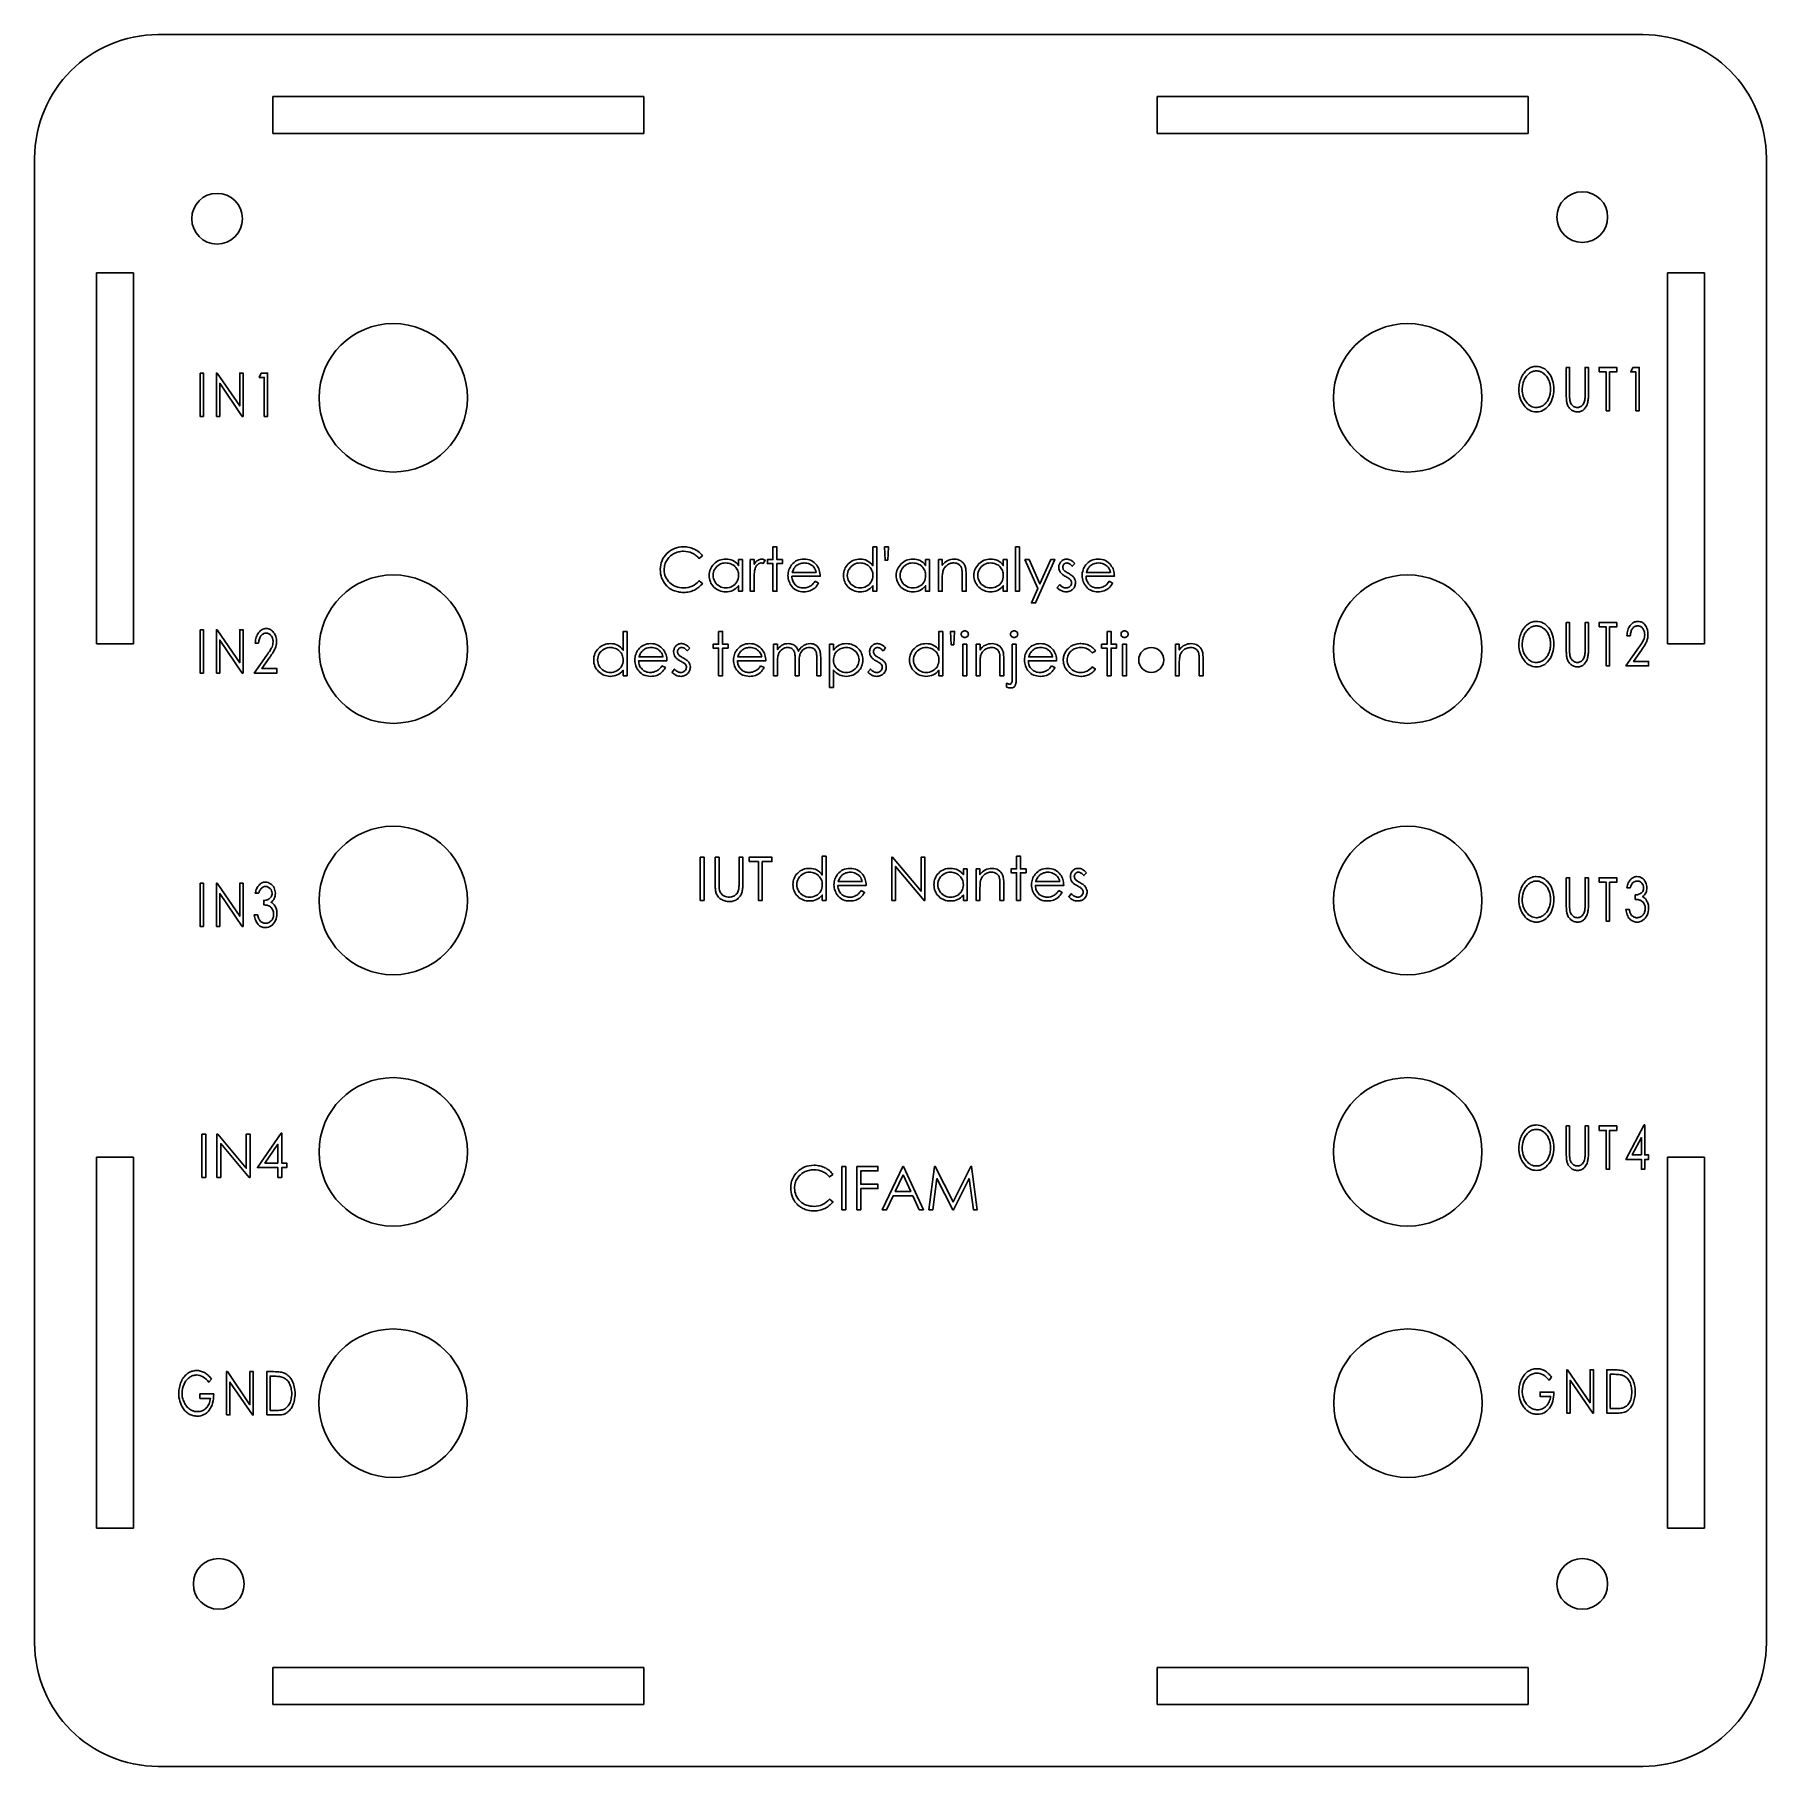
# Model space of a CAD drawing. Header units: millimetres. Extents: x -70 to 70, y -70 to 70.
import ezdxf

# ---------------------------------------------------------------- set-up
doc = ezdxf.new("R2010")
doc.units = ezdxf.units.MM

msp = doc.modelspace()

# ---------------------------------------------------------------- linework, layer by layer
at = {"color": 7, "linetype": 'Continuous', "lineweight": 25}
for p, q in [((60, 70), (-60, 70)), ((-20.75, 65), (-50.75, 65)), ((-50.75, 65), (-50.75, 62)), ((-20.75, 62), (-20.75, 65)), ((50.75, 65), (20.75, 65)), ((20.75, 65), (20.75, 62)), ((50.75, 62), (50.75, 65)), ((-50.75, 62), (-20.75, 62)), ((20.75, 62), (50.75, 62)), ((-70, 60), (-70, -60)), ((70, -60), (70, 60)), ((-62, 50.75), (-65, 50.75)), ((-65, 50.75), (-65, 20.75)), ((-62, 20.75), (-62, 50.75)), ((65, 50.75), (62, 50.75)), ((62, 50.75), (62, 20.75)), ((65, 20.75), (65, 50.75)), ((-65, 20.75), (-62, 20.75)), ((62, 20.75), (65, 20.75)), ((-62, -20.75), (-65, -20.75)), ((-65, -20.75), (-65, -50.75)), ((-62, -50.75), (-62, -20.75)), ((65, -20.75), (62, -20.75)), ((62, -20.75), (62, -50.75)), ((65, -50.75), (65, -20.75)), ((-65, -50.75), (-62, -50.75)), ((62, -50.75), (65, -50.75)), ((-20.75, -62), (-50.75, -62)), ((-50.75, -62), (-50.75, -65)), ((-20.75, -65), (-20.75, -62)), ((20.75, -62), (20.75, -65)), ((50.75, -62), (20.75, -62)), ((50.75, -65), (50.75, -62)), ((-50.75, -65), (-20.75, -65)), ((20.75, -65), (50.75, -65)), ((-60, -70), (60, -70))]:
    msp.add_line(p, q, dxfattribs=at)
at = {"color": 7, "linetype": 'Continuous'}
msp.add_line((20.27, 20.77), (20.27, 20.77), dxfattribs=at)
at = {"color": 7, "linetype": 'Continuous', "flags": 128}
for points in [[(-56.62, 42.64), (-56.35, 42.64), (-56.35, 42.64), (-56.35, 39.14), (-56.35, 39.14), (-56.62, 39.14), (-56.62, 39.14), (-56.62, 42.64)], [(-55.31, 39.14), (-55.31, 42.64), (-55.31, 42.64), (-55.25, 42.64), (-55.25, 42.64), (-53.42, 39.98), (-53.42, 39.98), (-53.42, 42.64), (-53.42, 42.64), (-53.15, 42.64), (-53.15, 42.64), (-53.15, 39.14), (-53.15, 39.14), (-53.21, 39.14), (-53.21, 39.14), (-55.04, 41.81), (-55.04, 41.81), (-55.04, 39.14), (-55.04, 39.14), (-55.31, 39.14)], [(-51.69, 42.64), (-51.17, 42.64), (-51.17, 42.64), (-51.17, 39.14), (-51.17, 39.14), (-51.44, 39.14), (-51.44, 39.14), (-51.44, 42.29), (-51.44, 42.29), (-51.84, 42.29), (-51.84, 42.29), (-51.69, 42.64)], [(51.39, 43.18), (51.54, 43.17), (51.69, 43.14), (51.82, 43.1), (51.95, 43.04), (52.08, 42.97), (52.2, 42.88), (52.31, 42.77), (52.41, 42.64), (52.51, 42.51), (52.59, 42.36), (52.66, 42.21), (52.72, 42.05), (52.77, 41.88), (52.8, 41.71), (52.82, 41.53), (52.82, 41.34), (52.82, 41.34), (52.82, 41.15), (52.8, 40.97), (52.77, 40.79), (52.72, 40.63), (52.66, 40.47), (52.59, 40.31), (52.51, 40.17), (52.41, 40.03), (52.31, 39.91), (52.2, 39.8), (52.08, 39.71), (51.96, 39.63), (51.83, 39.57), (51.7, 39.53), (51.56, 39.5), (51.42, 39.5), (51.42, 39.5), (51.27, 39.5), (51.13, 39.53), (50.99, 39.57), (50.87, 39.63), (50.74, 39.7), (50.62, 39.8), (50.51, 39.91), (50.41, 40.03), (50.31, 40.17), (50.23, 40.31), (50.16, 40.46), (50.1, 40.62), (50.05, 40.78), (50.02, 40.96), (50, 41.13), (50, 41.32), (50, 41.32), (50, 41.45), (50.01, 41.57), (50.02, 41.69), (50.04, 41.81), (50.07, 41.92), (50.1, 42.04), (50.14, 42.15), (50.18, 42.26), (50.23, 42.36), (50.29, 42.46), (50.34, 42.55), (50.41, 42.64), (50.47, 42.72), (50.54, 42.8), (50.62, 42.87), (50.69, 42.93), (50.78, 42.99), (50.86, 43.04), (50.94, 43.08), (51.03, 43.11), (51.12, 43.14), (51.21, 43.16), (51.3, 43.17), (51.39, 43.18)], [(51.41, 42.82), (51.33, 42.81), (51.26, 42.8), (51.18, 42.79), (51.11, 42.77), (51.04, 42.74), (50.97, 42.7), (50.9, 42.66), (50.84, 42.62), (50.77, 42.56), (50.71, 42.51), (50.65, 42.45), (50.6, 42.38), (50.55, 42.31), (50.5, 42.24), (50.46, 42.16), (50.42, 42.08), (50.38, 41.99), (50.35, 41.9), (50.33, 41.81), (50.3, 41.72), (50.29, 41.62), (50.28, 41.53), (50.27, 41.43), (50.27, 41.32), (50.27, 41.32), (50.27, 41.17), (50.29, 41.03), (50.31, 40.89), (50.35, 40.75), (50.4, 40.63), (50.45, 40.5), (50.52, 40.39), (50.6, 40.28), (50.69, 40.18), (50.78, 40.09), (50.87, 40.02), (50.97, 39.96), (51.07, 39.91), (51.18, 39.88), (51.29, 39.86), (51.41, 39.86), (51.41, 39.86), (51.48, 39.86), (51.56, 39.87), (51.63, 39.88), (51.71, 39.9), (51.78, 39.93), (51.85, 39.96), (51.92, 40), (51.99, 40.05), (52.05, 40.1), (52.11, 40.16), (52.17, 40.22), (52.23, 40.28), (52.28, 40.35), (52.32, 40.42), (52.37, 40.5), (52.4, 40.58), (52.44, 40.67), (52.47, 40.76), (52.5, 40.85), (52.52, 40.94), (52.53, 41.04), (52.55, 41.14), (52.55, 41.24), (52.55, 41.34), (52.55, 41.34), (52.55, 41.44), (52.55, 41.54), (52.53, 41.64), (52.52, 41.73), (52.5, 41.82), (52.47, 41.91), (52.44, 42), (52.4, 42.08), (52.37, 42.16), (52.32, 42.24), (52.28, 42.31), (52.22, 42.38), (52.17, 42.45), (52.11, 42.51), (52.05, 42.56), (51.98, 42.62), (51.91, 42.66), (51.84, 42.7), (51.77, 42.74), (51.7, 42.77), (51.63, 42.79), (51.56, 42.8), (51.48, 42.81), (51.41, 42.82)], [(53.82, 43.09), (54.09, 43.09), (54.09, 43.09), (54.09, 40.99), (54.09, 40.99), (54.09, 40.9), (54.09, 40.82), (54.09, 40.75), (54.09, 40.69), (54.09, 40.63), (54.1, 40.59), (54.1, 40.55), (54.1, 40.52), (54.1, 40.52), (54.11, 40.43), (54.13, 40.33), (54.16, 40.25), (54.19, 40.18), (54.24, 40.11), (54.29, 40.05), (54.35, 40), (54.42, 39.95), (54.5, 39.91), (54.58, 39.88), (54.65, 39.86), (54.73, 39.86), (54.73, 39.86), (54.8, 39.86), (54.86, 39.87), (54.93, 39.9), (54.99, 39.93), (55.05, 39.97), (55.1, 40.02), (55.15, 40.07), (55.2, 40.13), (55.24, 40.2), (55.27, 40.28), (55.3, 40.36), (55.32, 40.45), (55.32, 40.45), (55.32, 40.48), (55.33, 40.53), (55.33, 40.58), (55.34, 40.65), (55.34, 40.72), (55.34, 40.8), (55.35, 40.89), (55.35, 40.99), (55.35, 40.99), (55.35, 43.09), (55.35, 43.09), (55.62, 43.09), (55.62, 43.09), (55.62, 40.97), (55.62, 40.97), (55.61, 40.86), (55.61, 40.75), (55.61, 40.65), (55.6, 40.55), (55.59, 40.46), (55.58, 40.37), (55.56, 40.29), (55.54, 40.21), (55.5, 40.07), (55.44, 39.94), (55.36, 39.82), (55.26, 39.71), (55.21, 39.66), (55.15, 39.62), (55.09, 39.58), (55.02, 39.55), (54.96, 39.53), (54.89, 39.51), (54.82, 39.5), (54.75, 39.5), (54.75, 39.5), (54.66, 39.5), (54.59, 39.51), (54.51, 39.52), (54.44, 39.55), (54.37, 39.58), (54.31, 39.61), (54.24, 39.65), (54.18, 39.7), (54.13, 39.75), (54.08, 39.81), (54.03, 39.87), (53.99, 39.93), (53.95, 40), (53.92, 40.08), (53.89, 40.15), (53.87, 40.23), (53.87, 40.23), (53.86, 40.29), (53.85, 40.36), (53.84, 40.43), (53.83, 40.52), (53.83, 40.62), (53.82, 40.73), (53.82, 40.84), (53.82, 40.97), (53.82, 40.97), (53.82, 43.09)], [(56.48, 42.73), (56.48, 43.09), (56.48, 43.09), (57.91, 43.09), (57.91, 43.09), (57.91, 42.73), (57.91, 42.73), (57.33, 42.73), (57.33, 42.73), (57.33, 39.59), (57.33, 39.59), (57.06, 39.59), (57.06, 39.59), (57.06, 42.73), (57.06, 42.73), (56.48, 42.73)], [(59.2, 43.09), (59.72, 43.09), (59.72, 43.09), (59.72, 39.59), (59.72, 39.59), (59.45, 39.59), (59.45, 39.59), (59.45, 42.73), (59.45, 42.73), (59.04, 42.73), (59.04, 42.73), (59.2, 43.09)], [(-16.01, 27.86), (-16.28, 27.65), (-16.28, 27.65), (-16.34, 27.72), (-16.4, 27.78), (-16.47, 27.84), (-16.54, 27.9), (-16.61, 27.95), (-16.68, 28), (-16.76, 28.04), (-16.84, 28.08), (-17.01, 28.15), (-17.18, 28.19), (-17.36, 28.22), (-17.55, 28.23), (-17.55, 28.23), (-17.66, 28.23), (-17.76, 28.22), (-17.86, 28.2), (-17.96, 28.18), (-18.06, 28.15), (-18.16, 28.12), (-18.25, 28.08), (-18.34, 28.03), (-18.43, 27.98), (-18.51, 27.92), (-18.59, 27.86), (-18.66, 27.8), (-18.73, 27.73), (-18.79, 27.66), (-18.85, 27.58), (-18.9, 27.5), (-18.95, 27.41), (-18.99, 27.33), (-19.03, 27.24), (-19.05, 27.14), (-19.07, 27.05), (-19.09, 26.95), (-19.1, 26.85), (-19.1, 26.75), (-19.1, 26.75), (-19.1, 26.59), (-19.07, 26.44), (-19.04, 26.3), (-18.99, 26.17), (-18.93, 26.04), (-18.85, 25.92), (-18.76, 25.8), (-18.66, 25.69), (-18.54, 25.59), (-18.42, 25.51), (-18.29, 25.43), (-18.15, 25.38), (-18.01, 25.33), (-17.86, 25.3), (-17.7, 25.28), (-17.53, 25.27), (-17.53, 25.27), (-17.35, 25.28), (-17.17, 25.31), (-17.01, 25.35), (-16.85, 25.42), (-16.69, 25.5), (-16.55, 25.6), (-16.41, 25.72), (-16.28, 25.85), (-16.28, 25.85), (-16.01, 25.64), (-16.01, 25.64), (-16.07, 25.56), (-16.15, 25.48), (-16.22, 25.4), (-16.3, 25.33), (-16.38, 25.27), (-16.47, 25.21), (-16.56, 25.15), (-16.66, 25.1), (-16.76, 25.06), (-16.86, 25.02), (-16.96, 24.99), (-17.07, 24.96), (-17.18, 24.94), (-17.29, 24.92), (-17.41, 24.91), (-17.53, 24.91), (-17.53, 24.91), (-17.64, 24.91), (-17.75, 24.92), (-17.86, 24.93), (-17.96, 24.95), (-18.06, 24.97), (-18.16, 25), (-18.26, 25.03), (-18.35, 25.06), (-18.44, 25.1), (-18.52, 25.15), (-18.61, 25.2), (-18.69, 25.25), (-18.76, 25.31), (-18.84, 25.38), (-18.91, 25.45), (-18.97, 25.52), (-18.97, 25.52), (-19.08, 25.65), (-19.17, 25.79), (-19.24, 25.94), (-19.31, 26.09), (-19.35, 26.25), (-19.39, 26.42), (-19.41, 26.59), (-19.42, 26.77), (-19.42, 26.77), (-19.41, 26.96), (-19.38, 27.14), (-19.34, 27.31), (-19.28, 27.48), (-19.21, 27.64), (-19.11, 27.79), (-19.01, 27.93), (-18.88, 28.06), (-18.74, 28.19), (-18.59, 28.29), (-18.44, 28.38), (-18.27, 28.46), (-18.1, 28.52), (-17.92, 28.56), (-17.73, 28.58), (-17.53, 28.59), (-17.53, 28.59), (-17.41, 28.59), (-17.3, 28.58), (-17.18, 28.56), (-17.07, 28.54), (-16.96, 28.51), (-16.86, 28.48), (-16.75, 28.44), (-16.65, 28.4), (-16.56, 28.35), (-16.46, 28.29), (-16.38, 28.23), (-16.29, 28.17), (-16.22, 28.1), (-16.14, 28.02), (-16.07, 27.94), (-16.01, 27.86)], [(-10.31, 28.59), (-9.99, 28.59), (-9.99, 28.59), (-9.99, 27.56), (-9.99, 27.56), (-9.55, 27.56), (-9.55, 27.56), (-9.55, 27.24), (-9.55, 27.24), (-9.99, 27.24), (-9.99, 27.24), (-9.99, 25), (-9.99, 25), (-10.31, 25), (-10.31, 25), (-10.31, 27.24), (-10.31, 27.24), (-10.76, 27.24), (-10.76, 27.24), (-10.76, 27.56), (-10.76, 27.56), (-10.31, 27.56), (-10.31, 27.56), (-10.31, 28.59)], [(-1.92, 28.59), (-1.92, 25), (-1.92, 25), (-2.23, 25), (-2.23, 25), (-2.23, 25.44), (-2.23, 25.44), (-2.34, 25.32), (-2.45, 25.22), (-2.58, 25.14), (-2.7, 25.07), (-2.84, 25.02), (-2.98, 24.98), (-3.12, 24.96), (-3.28, 24.96), (-3.28, 24.96), (-3.41, 24.96), (-3.54, 24.98), (-3.67, 25.01), (-3.79, 25.05), (-3.9, 25.11), (-4.01, 25.17), (-4.12, 25.25), (-4.22, 25.34), (-4.31, 25.44), (-4.39, 25.55), (-4.46, 25.66), (-4.51, 25.77), (-4.55, 25.89), (-4.58, 26.02), (-4.6, 26.15), (-4.61, 26.29), (-4.61, 26.29), (-4.6, 26.42), (-4.58, 26.55), (-4.55, 26.67), (-4.51, 26.79), (-4.46, 26.9), (-4.39, 27.01), (-4.31, 27.12), (-4.22, 27.22), (-4.11, 27.31), (-4.01, 27.39), (-3.9, 27.45), (-3.78, 27.51), (-3.66, 27.55), (-3.53, 27.58), (-3.4, 27.6), (-3.27, 27.6), (-3.27, 27.6), (-3.11, 27.59), (-2.96, 27.57), (-2.82, 27.53), (-2.69, 27.47), (-2.56, 27.39), (-2.44, 27.3), (-2.33, 27.19), (-2.23, 27.06), (-2.23, 27.06), (-2.23, 28.59), (-2.23, 28.59), (-1.92, 28.59)], [(-1.02, 27.51), (-1.24, 27.51), (-1.24, 27.51), (-1.29, 28.59), (-1.29, 28.59), (-0.97, 28.59), (-0.97, 28.59), (-1.02, 27.51)], [(9.3, 28.59), (9.62, 28.59), (9.62, 28.59), (9.62, 25), (9.62, 25), (9.3, 25), (9.3, 25), (9.3, 28.59)], [(-12.78, 27.56), (-12.78, 25), (-12.78, 25), (-13.09, 25), (-13.09, 25), (-13.09, 25.44), (-13.09, 25.44), (-13.2, 25.32), (-13.31, 25.22), (-13.44, 25.14), (-13.56, 25.07), (-13.7, 25.02), (-13.84, 24.98), (-13.98, 24.96), (-14.13, 24.96), (-14.13, 24.96), (-14.27, 24.96), (-14.4, 24.98), (-14.53, 25.01), (-14.65, 25.05), (-14.76, 25.11), (-14.87, 25.17), (-14.98, 25.25), (-15.08, 25.34), (-15.17, 25.44), (-15.25, 25.55), (-15.32, 25.66), (-15.37, 25.77), (-15.41, 25.89), (-15.44, 26.02), (-15.46, 26.15), (-15.47, 26.29), (-15.47, 26.29), (-15.46, 26.42), (-15.44, 26.55), (-15.41, 26.67), (-15.37, 26.79), (-15.31, 26.9), (-15.25, 27.01), (-15.17, 27.12), (-15.07, 27.22), (-14.97, 27.31), (-14.87, 27.39), (-14.76, 27.45), (-14.64, 27.51), (-14.52, 27.55), (-14.39, 27.58), (-14.26, 27.6), (-14.12, 27.6), (-14.12, 27.6), (-13.97, 27.59), (-13.82, 27.57), (-13.68, 27.53), (-13.55, 27.48), (-13.42, 27.41), (-13.3, 27.32), (-13.19, 27.21), (-13.09, 27.08), (-13.09, 27.08), (-13.09, 27.56), (-13.09, 27.56), (-12.78, 27.56)], [(-14.12, 27.29), (-14.26, 27.28), (-14.39, 27.26), (-14.52, 27.21), (-14.64, 27.16), (-14.75, 27.08), (-14.85, 27), (-14.94, 26.9), (-15.01, 26.79), (-15.08, 26.67), (-15.12, 26.54), (-15.15, 26.41), (-15.15, 26.28), (-15.15, 26.28), (-15.15, 26.15), (-15.12, 26.02), (-15.07, 25.9), (-15.01, 25.78), (-14.94, 25.66), (-14.85, 25.56), (-14.75, 25.48), (-14.63, 25.4), (-14.51, 25.34), (-14.39, 25.3), (-14.26, 25.28), (-14.12, 25.27), (-14.12, 25.27), (-13.99, 25.28), (-13.85, 25.3), (-13.73, 25.34), (-13.6, 25.4), (-13.49, 25.47), (-13.38, 25.56), (-13.3, 25.65), (-13.22, 25.76), (-13.17, 25.88), (-13.12, 26), (-13.1, 26.13), (-13.09, 26.27), (-13.09, 26.27), (-13.09, 26.38), (-13.11, 26.48), (-13.13, 26.58), (-13.16, 26.67), (-13.21, 26.76), (-13.26, 26.84), (-13.32, 26.92), (-13.39, 27), (-13.46, 27.07), (-13.55, 27.13), (-13.63, 27.17), (-13.72, 27.22), (-13.81, 27.25), (-13.91, 27.27), (-14.01, 27.28), (-14.12, 27.29)], [(-12.15, 27.56), (-11.83, 27.56), (-11.83, 27.56), (-11.83, 27.18), (-11.83, 27.18), (-11.76, 27.28), (-11.69, 27.37), (-11.61, 27.45), (-11.54, 27.5), (-11.46, 27.55), (-11.38, 27.58), (-11.29, 27.6), (-11.21, 27.6), (-11.21, 27.6), (-11.14, 27.6), (-11.08, 27.58), (-11.01, 27.55), (-10.94, 27.51), (-10.94, 27.51), (-11.11, 27.24), (-11.11, 27.24), (-11.15, 27.26), (-11.2, 27.28), (-11.23, 27.29), (-11.27, 27.29), (-11.27, 27.29), (-11.34, 27.28), (-11.42, 27.25), (-11.49, 27.21), (-11.56, 27.15), (-11.6, 27.12), (-11.63, 27.08), (-11.66, 27.03), (-11.69, 26.98), (-11.71, 26.93), (-11.74, 26.87), (-11.76, 26.81), (-11.78, 26.74), (-11.78, 26.74), (-11.79, 26.68), (-11.8, 26.6), (-11.81, 26.51), (-11.82, 26.41), (-11.83, 26.29), (-11.83, 26.16), (-11.83, 26.02), (-11.83, 25.86), (-11.83, 25.86), (-11.83, 25), (-11.83, 25), (-12.15, 25), (-12.15, 25), (-12.15, 27.56)], [(-6.91, 25.81), (-6.63, 25.66), (-6.63, 25.66), (-6.7, 25.54), (-6.77, 25.44), (-6.85, 25.34), (-6.93, 25.26), (-7.02, 25.19), (-7.12, 25.13), (-7.22, 25.08), (-7.32, 25.03), (-7.43, 25), (-7.55, 24.97), (-7.68, 24.96), (-7.81, 24.96), (-7.81, 24.96), (-7.96, 24.96), (-8.1, 24.98), (-8.23, 25.01), (-8.35, 25.06), (-8.46, 25.11), (-8.57, 25.18), (-8.67, 25.26), (-8.76, 25.36), (-8.84, 25.46), (-8.91, 25.57), (-8.96, 25.68), (-9.01, 25.79), (-9.05, 25.91), (-9.08, 26.02), (-9.09, 26.15), (-9.1, 26.27), (-9.1, 26.27), (-9.09, 26.39), (-9.08, 26.5), (-9.06, 26.62), (-9.02, 26.72), (-8.98, 26.83), (-8.93, 26.93), (-8.87, 27.03), (-8.8, 27.13), (-8.8, 27.13), (-8.7, 27.24), (-8.6, 27.33), (-8.49, 27.42), (-8.37, 27.48), (-8.24, 27.54), (-8.1, 27.57), (-7.96, 27.59), (-7.8, 27.6), (-7.8, 27.6), (-7.65, 27.59), (-7.5, 27.57), (-7.35, 27.53), (-7.22, 27.48), (-7.1, 27.41), (-6.98, 27.32), (-6.87, 27.22), (-6.77, 27.1), (-6.77, 27.1), (-6.71, 27.01), (-6.65, 26.91), (-6.6, 26.81), (-6.57, 26.7), (-6.54, 26.59), (-6.51, 26.47), (-6.5, 26.34), (-6.49, 26.21), (-6.49, 26.21), (-8.78, 26.21), (-8.78, 26.21), (-8.78, 26.11), (-8.76, 26.01), (-8.74, 25.92), (-8.71, 25.84), (-8.67, 25.75), (-8.62, 25.68), (-8.57, 25.6), (-8.51, 25.53), (-8.44, 25.47), (-8.37, 25.42), (-8.29, 25.37), (-8.21, 25.34), (-8.13, 25.31), (-8.04, 25.29), (-7.95, 25.27), (-7.85, 25.27), (-7.85, 25.27), (-7.76, 25.27), (-7.66, 25.28), (-7.57, 25.3), (-7.48, 25.33), (-7.4, 25.36), (-7.32, 25.4), (-7.24, 25.44), (-7.18, 25.49), (-7.12, 25.54), (-7.05, 25.62), (-6.98, 25.7), (-6.91, 25.81)], [(-6.81, 26.53), (-6.85, 26.65), (-6.89, 26.76), (-6.94, 26.86), (-7, 26.94), (-7.07, 27.02), (-7.15, 27.08), (-7.24, 27.14), (-7.34, 27.19), (-7.45, 27.24), (-7.56, 27.26), (-7.67, 27.28), (-7.79, 27.29), (-7.79, 27.29), (-7.88, 27.28), (-7.97, 27.27), (-8.06, 27.25), (-8.14, 27.23), (-8.22, 27.19), (-8.3, 27.15), (-8.37, 27.1), (-8.45, 27.05), (-8.45, 27.05), (-8.49, 27), (-8.54, 26.95), (-8.58, 26.89), (-8.62, 26.83), (-8.66, 26.76), (-8.69, 26.69), (-8.72, 26.61), (-8.75, 26.53), (-8.75, 26.53), (-6.81, 26.53)], [(-3.26, 27.29), (-3.4, 27.28), (-3.53, 27.26), (-3.66, 27.21), (-3.78, 27.16), (-3.89, 27.08), (-3.99, 27), (-4.08, 26.9), (-4.16, 26.79), (-4.22, 26.67), (-4.26, 26.54), (-4.29, 26.41), (-4.3, 26.28), (-4.3, 26.28), (-4.29, 26.15), (-4.26, 26.02), (-4.22, 25.9), (-4.15, 25.78), (-4.08, 25.66), (-3.99, 25.56), (-3.89, 25.48), (-3.77, 25.4), (-3.65, 25.34), (-3.53, 25.3), (-3.4, 25.28), (-3.26, 25.27), (-3.26, 25.27), (-3.13, 25.28), (-3, 25.3), (-2.87, 25.34), (-2.74, 25.4), (-2.63, 25.47), (-2.52, 25.56), (-2.44, 25.65), (-2.36, 25.76), (-2.31, 25.88), (-2.26, 26), (-2.24, 26.13), (-2.23, 26.27), (-2.23, 26.27), (-2.24, 26.38), (-2.25, 26.48), (-2.27, 26.58), (-2.31, 26.67), (-2.35, 26.76), (-2.4, 26.84), (-2.46, 26.92), (-2.53, 27), (-2.61, 27.07), (-2.69, 27.13), (-2.77, 27.17), (-2.86, 27.22), (-2.95, 27.25), (-3.05, 27.27), (-3.16, 27.28), (-3.26, 27.29)], [(2.35, 27.56), (2.35, 25), (2.35, 25), (2.03, 25), (2.03, 25), (2.03, 25.44), (2.03, 25.44), (1.92, 25.32), (1.81, 25.22), (1.69, 25.14), (1.56, 25.07), (1.43, 25.02), (1.29, 24.98), (1.14, 24.96), (0.99, 24.96), (0.99, 24.96), (0.85, 24.96), (0.72, 24.98), (0.6, 25.01), (0.48, 25.05), (0.36, 25.11), (0.25, 25.17), (0.14, 25.25), (0.04, 25.34), (-0.05, 25.44), (-0.13, 25.55), (-0.19, 25.66), (-0.25, 25.77), (-0.29, 25.89), (-0.32, 26.02), (-0.34, 26.15), (-0.35, 26.29), (-0.35, 26.29), (-0.34, 26.42), (-0.32, 26.55), (-0.29, 26.67), (-0.25, 26.79), (-0.19, 26.9), (-0.12, 27.01), (-0.04, 27.12), (0.05, 27.22), (0.15, 27.31), (0.26, 27.39), (0.37, 27.45), (0.48, 27.51), (0.6, 27.55), (0.73, 27.58), (0.86, 27.6), (1, 27.6), (1, 27.6), (1.15, 27.59), (1.3, 27.57), (1.44, 27.53), (1.58, 27.48), (1.7, 27.41), (1.82, 27.32), (1.93, 27.21), (2.03, 27.08), (2.03, 27.08), (2.03, 27.56), (2.03, 27.56), (2.35, 27.56)], [(1, 27.29), (0.86, 27.28), (0.73, 27.26), (0.61, 27.21), (0.48, 27.16), (0.37, 27.08), (0.27, 27), (0.18, 26.9), (0.11, 26.79), (0.05, 26.67), (0, 26.54), (-0.02, 26.41), (-0.03, 26.28), (-0.03, 26.28), (-0.02, 26.15), (0, 26.02), (0.05, 25.9), (0.11, 25.78), (0.19, 25.66), (0.27, 25.56), (0.37, 25.48), (0.49, 25.4), (0.61, 25.34), (0.73, 25.3), (0.86, 25.28), (1, 25.27), (1, 25.27), (1.13, 25.28), (1.27, 25.3), (1.4, 25.34), (1.52, 25.4), (1.64, 25.47), (1.74, 25.56), (1.82, 25.65), (1.9, 25.76), (1.96, 25.88), (2, 26), (2.02, 26.13), (2.03, 26.27), (2.03, 26.27), (2.03, 26.38), (2.01, 26.48), (1.99, 26.58), (1.96, 26.67), (1.92, 26.76), (1.86, 26.84), (1.8, 26.92), (1.73, 27), (1.66, 27.07), (1.58, 27.13), (1.49, 27.17), (1.4, 27.22), (1.31, 27.25), (1.21, 27.27), (1.11, 27.28), (1, 27.29)], [(3.06, 27.56), (3.38, 27.56), (3.38, 27.56), (3.38, 27.1), (3.38, 27.1), (3.48, 27.22), (3.59, 27.33), (3.7, 27.41), (3.82, 27.48), (3.95, 27.53), (4.08, 27.57), (4.21, 27.59), (4.35, 27.6), (4.35, 27.6), (4.49, 27.59), (4.63, 27.57), (4.75, 27.52), (4.87, 27.46), (4.97, 27.38), (5.06, 27.29), (5.14, 27.18), (5.2, 27.07), (5.23, 27), (5.25, 26.93), (5.27, 26.85), (5.28, 26.76), (5.29, 26.66), (5.3, 26.55), (5.31, 26.43), (5.31, 26.31), (5.31, 26.31), (5.31, 25), (5.31, 25), (4.99, 25), (4.99, 25), (4.99, 26.2), (4.99, 26.2), (4.99, 26.31), (4.99, 26.4), (4.99, 26.49), (4.98, 26.57), (4.98, 26.64), (4.97, 26.69), (4.96, 26.74), (4.96, 26.79), (4.96, 26.79), (4.92, 26.9), (4.87, 27.01), (4.81, 27.09), (4.73, 27.16), (4.64, 27.22), (4.54, 27.26), (4.42, 27.28), (4.3, 27.29), (4.3, 27.29), (4.22, 27.29), (4.15, 27.28), (4.07, 27.26), (4.01, 27.24), (3.94, 27.21), (3.87, 27.18), (3.81, 27.14), (3.75, 27.09), (3.69, 27.04), (3.64, 26.99), (3.59, 26.93), (3.54, 26.88), (3.51, 26.81), (3.48, 26.75), (3.45, 26.68), (3.43, 26.61), (3.43, 26.61), (3.42, 26.56), (3.41, 26.5), (3.4, 26.43), (3.39, 26.35), (3.38, 26.26), (3.38, 26.15), (3.38, 26.04), (3.38, 25.92), (3.38, 25.92), (3.38, 25), (3.38, 25), (3.06, 25), (3.06, 25), (3.06, 27.56)], [(8.63, 27.56), (8.63, 25), (8.63, 25), (8.31, 25), (8.31, 25), (8.31, 25.44), (8.31, 25.44), (8.21, 25.32), (8.09, 25.22), (7.97, 25.14), (7.84, 25.07), (7.71, 25.02), (7.57, 24.98), (7.42, 24.96), (7.27, 24.96), (7.27, 24.96), (7.13, 24.96), (7, 24.98), (6.88, 25.01), (6.76, 25.05), (6.64, 25.11), (6.53, 25.17), (6.43, 25.25), (6.33, 25.34), (6.23, 25.44), (6.16, 25.55), (6.09, 25.66), (6.03, 25.77), (5.99, 25.89), (5.96, 26.02), (5.94, 26.15), (5.94, 26.29), (5.94, 26.29), (5.94, 26.42), (5.96, 26.55), (5.99, 26.67), (6.03, 26.79), (6.09, 26.9), (6.16, 27.01), (6.24, 27.12), (6.33, 27.22), (6.43, 27.31), (6.54, 27.39), (6.65, 27.45), (6.76, 27.51), (6.89, 27.55), (7.01, 27.58), (7.14, 27.6), (7.28, 27.6), (7.28, 27.6), (7.44, 27.59), (7.58, 27.57), (7.72, 27.53), (7.86, 27.48), (7.98, 27.41), (8.1, 27.32), (8.21, 27.21), (8.31, 27.08), (8.31, 27.08), (8.31, 27.56), (8.31, 27.56), (8.63, 27.56)], [(7.28, 27.29), (7.15, 27.28), (7.01, 27.26), (6.89, 27.21), (6.77, 27.16), (6.65, 27.08), (6.55, 27), (6.47, 26.9), (6.39, 26.79), (6.33, 26.67), (6.28, 26.54), (6.26, 26.41), (6.25, 26.28), (6.25, 26.28), (6.26, 26.15), (6.28, 26.02), (6.33, 25.9), (6.39, 25.78), (6.47, 25.66), (6.56, 25.56), (6.66, 25.48), (6.77, 25.4), (6.89, 25.34), (7.02, 25.3), (7.15, 25.28), (7.28, 25.27), (7.28, 25.27), (7.42, 25.28), (7.55, 25.3), (7.68, 25.34), (7.8, 25.4), (7.92, 25.47), (8.02, 25.56), (8.11, 25.65), (8.18, 25.76), (8.24, 25.88), (8.28, 26), (8.31, 26.13), (8.31, 26.27), (8.31, 26.27), (8.31, 26.38), (8.29, 26.48), (8.27, 26.58), (8.24, 26.67), (8.2, 26.76), (8.15, 26.84), (8.09, 26.92), (8.02, 27), (7.94, 27.07), (7.86, 27.13), (7.77, 27.17), (7.68, 27.22), (7.59, 27.25), (7.49, 27.27), (7.39, 27.28), (7.28, 27.29)], [(10.06, 27.56), (10.4, 27.56), (10.4, 27.56), (11.27, 25.6), (11.27, 25.6), (12.15, 27.56), (12.15, 27.56), (12.49, 27.56), (12.49, 27.56), (10.92, 24.06), (10.92, 24.06), (10.58, 24.06), (10.58, 24.06), (11.1, 25.22), (11.1, 25.22), (10.06, 27.56)], [(14.1, 27.24), (13.89, 27.02), (13.89, 27.02), (13.83, 27.08), (13.78, 27.14), (13.72, 27.18), (13.67, 27.22), (13.61, 27.25), (13.56, 27.27), (13.5, 27.28), (13.45, 27.29), (13.45, 27.29), (13.38, 27.28), (13.32, 27.26), (13.26, 27.23), (13.21, 27.18), (13.17, 27.13), (13.14, 27.07), (13.12, 27.01), (13.12, 26.94), (13.12, 26.94), (13.12, 26.88), (13.14, 26.83), (13.16, 26.77), (13.2, 26.71), (13.2, 26.71), (13.23, 26.68), (13.26, 26.65), (13.29, 26.62), (13.34, 26.59), (13.39, 26.56), (13.44, 26.52), (13.5, 26.49), (13.57, 26.45), (13.57, 26.45), (13.65, 26.4), (13.72, 26.36), (13.79, 26.31), (13.85, 26.27), (13.91, 26.22), (13.95, 26.18), (13.99, 26.13), (14.03, 26.09), (14.03, 26.09), (14.08, 26), (14.12, 25.9), (14.14, 25.8), (14.15, 25.69), (14.15, 25.69), (14.14, 25.62), (14.13, 25.55), (14.12, 25.48), (14.09, 25.41), (14.06, 25.34), (14.03, 25.28), (13.98, 25.23), (13.93, 25.17), (13.88, 25.12), (13.82, 25.08), (13.76, 25.04), (13.69, 25.01), (13.62, 24.99), (13.55, 24.97), (13.48, 24.96), (13.4, 24.96), (13.4, 24.96), (13.29, 24.96), (13.19, 24.98), (13.09, 25.01), (12.99, 25.05), (12.9, 25.1), (12.81, 25.16), (12.73, 25.23), (12.67, 25.3), (12.67, 25.3), (12.87, 25.54), (12.87, 25.54), (12.93, 25.48), (13, 25.42), (13.06, 25.37), (13.12, 25.34), (13.18, 25.31), (13.25, 25.29), (13.31, 25.27), (13.38, 25.27), (13.38, 25.27), (13.47, 25.28), (13.56, 25.3), (13.63, 25.34), (13.7, 25.39), (13.76, 25.46), (13.8, 25.53), (13.82, 25.6), (13.83, 25.68), (13.83, 25.68), (13.83, 25.75), (13.81, 25.81), (13.78, 25.87), (13.75, 25.92), (13.75, 25.92), (13.72, 25.95), (13.69, 25.98), (13.65, 26.01), (13.61, 26.04), (13.56, 26.08), (13.5, 26.11), (13.43, 26.15), (13.36, 26.19), (13.36, 26.19), (13.28, 26.23), (13.21, 26.28), (13.15, 26.32), (13.09, 26.36), (13.03, 26.41), (12.99, 26.45), (12.95, 26.49), (12.92, 26.54), (12.92, 26.54), (12.87, 26.63), (12.83, 26.72), (12.81, 26.82), (12.8, 26.93), (12.8, 26.93), (12.8, 27), (12.81, 27.07), (12.83, 27.13), (12.85, 27.2), (12.87, 27.25), (12.9, 27.31), (12.94, 27.36), (12.98, 27.41), (13.03, 27.46), (13.08, 27.49), (13.14, 27.53), (13.19, 27.55), (13.25, 27.58), (13.31, 27.59), (13.38, 27.6), (13.45, 27.6), (13.45, 27.6), (13.53, 27.6), (13.61, 27.58), (13.69, 27.55), (13.77, 27.51), (13.86, 27.46), (13.94, 27.4), (14.02, 27.32), (14.1, 27.24)], [(16.87, 25.81), (17.15, 25.66), (17.15, 25.66), (17.08, 25.54), (17.01, 25.44), (16.93, 25.34), (16.85, 25.26), (16.76, 25.19), (16.67, 25.13), (16.57, 25.08), (16.46, 25.03), (16.35, 25), (16.23, 24.97), (16.1, 24.96), (15.97, 24.96), (15.97, 24.96), (15.82, 24.96), (15.69, 24.98), (15.56, 25.01), (15.43, 25.06), (15.32, 25.11), (15.21, 25.18), (15.12, 25.26), (15.03, 25.36), (14.95, 25.46), (14.88, 25.57), (14.82, 25.68), (14.77, 25.79), (14.73, 25.91), (14.71, 26.02), (14.69, 26.15), (14.69, 26.27), (14.69, 26.27), (14.69, 26.39), (14.7, 26.5), (14.73, 26.62), (14.76, 26.72), (14.8, 26.83), (14.85, 26.93), (14.91, 27.03), (14.98, 27.13), (14.98, 27.13), (15.08, 27.24), (15.18, 27.33), (15.3, 27.42), (15.42, 27.48), (15.55, 27.54), (15.68, 27.57), (15.83, 27.59), (15.98, 27.6), (15.98, 27.6), (16.14, 27.59), (16.29, 27.57), (16.43, 27.53), (16.56, 27.48), (16.68, 27.41), (16.8, 27.32), (16.91, 27.22), (17.01, 27.1), (17.01, 27.1), (17.07, 27.01), (17.13, 26.91), (17.18, 26.81), (17.22, 26.7), (17.25, 26.59), (17.27, 26.47), (17.28, 26.34), (17.29, 26.21), (17.29, 26.21), (15, 26.21), (15, 26.21), (15.01, 26.11), (15.02, 26.01), (15.04, 25.92), (15.07, 25.84), (15.11, 25.75), (15.16, 25.68), (15.21, 25.6), (15.27, 25.53), (15.34, 25.47), (15.42, 25.42), (15.49, 25.37), (15.57, 25.34), (15.66, 25.31), (15.74, 25.29), (15.84, 25.27), (15.93, 25.27), (15.93, 25.27), (16.03, 25.27), (16.12, 25.28), (16.21, 25.3), (16.3, 25.33), (16.39, 25.36), (16.47, 25.4), (16.54, 25.44), (16.6, 25.49), (16.67, 25.54), (16.73, 25.62), (16.8, 25.7), (16.87, 25.81)], [(16.97, 26.53), (16.94, 26.65), (16.89, 26.76), (16.84, 26.86), (16.78, 26.94), (16.71, 27.02), (16.63, 27.08), (16.54, 27.14), (16.44, 27.19), (16.33, 27.24), (16.22, 27.26), (16.11, 27.28), (16, 27.29), (16, 27.29), (15.9, 27.28), (15.81, 27.27), (15.72, 27.25), (15.64, 27.23), (15.56, 27.19), (15.48, 27.15), (15.41, 27.1), (15.34, 27.05), (15.34, 27.05), (15.29, 27), (15.24, 26.95), (15.2, 26.89), (15.16, 26.83), (15.12, 26.76), (15.09, 26.69), (15.06, 26.61), (15.03, 26.53), (15.03, 26.53), (16.97, 26.53)], [(51.39, 22.56), (51.54, 22.56), (51.69, 22.53), (51.82, 22.49), (51.95, 22.43), (52.08, 22.36), (52.2, 22.27), (52.31, 22.16), (52.41, 22.03), (52.51, 21.9), (52.59, 21.75), (52.66, 21.6), (52.72, 21.44), (52.77, 21.27), (52.8, 21.1), (52.82, 20.92), (52.82, 20.73), (52.82, 20.73), (52.82, 20.54), (52.8, 20.36), (52.77, 20.18), (52.72, 20.02), (52.66, 19.86), (52.59, 19.7), (52.51, 19.56), (52.41, 19.42), (52.31, 19.3), (52.2, 19.19), (52.08, 19.09), (51.96, 19.02), (51.83, 18.96), (51.7, 18.92), (51.56, 18.89), (51.42, 18.88), (51.42, 18.88), (51.27, 18.89), (51.13, 18.92), (50.99, 18.96), (50.87, 19.02), (50.74, 19.09), (50.62, 19.19), (50.51, 19.29), (50.41, 19.42), (50.31, 19.56), (50.23, 19.7), (50.16, 19.85), (50.1, 20.01), (50.05, 20.17), (50.02, 20.34), (50, 20.52), (50, 20.71), (50, 20.71), (50, 20.83), (50.01, 20.96), (50.02, 21.08), (50.04, 21.2), (50.07, 21.31), (50.1, 21.43), (50.14, 21.54), (50.18, 21.65), (50.23, 21.75), (50.29, 21.85), (50.34, 21.94), (50.41, 22.03), (50.47, 22.11), (50.54, 22.19), (50.62, 22.26), (50.69, 22.32), (50.78, 22.38), (50.86, 22.43), (50.94, 22.47), (51.03, 22.5), (51.12, 22.53), (51.21, 22.55), (51.3, 22.56), (51.39, 22.56)], [(53.82, 22.47), (54.09, 22.47), (54.09, 22.47), (54.09, 20.38), (54.09, 20.38), (54.09, 20.29), (54.09, 20.21), (54.09, 20.14), (54.09, 20.07), (54.09, 20.02), (54.1, 19.98), (54.1, 19.94), (54.1, 19.91), (54.1, 19.91), (54.11, 19.81), (54.13, 19.72), (54.16, 19.64), (54.19, 19.57), (54.24, 19.5), (54.29, 19.44), (54.35, 19.39), (54.42, 19.34), (54.5, 19.3), (54.58, 19.27), (54.65, 19.25), (54.73, 19.24), (54.73, 19.24), (54.8, 19.25), (54.86, 19.26), (54.93, 19.29), (54.99, 19.32), (55.05, 19.36), (55.1, 19.4), (55.15, 19.46), (55.2, 19.52), (55.24, 19.59), (55.27, 19.66), (55.3, 19.75), (55.32, 19.83), (55.32, 19.83), (55.32, 19.87), (55.33, 19.92), (55.33, 19.97), (55.34, 20.04), (55.34, 20.11), (55.34, 20.19), (55.35, 20.28), (55.35, 20.38), (55.35, 20.38), (55.35, 22.47), (55.35, 22.47), (55.62, 22.47), (55.62, 22.47), (55.62, 20.36), (55.62, 20.36), (55.61, 20.25), (55.61, 20.14), (55.61, 20.03), (55.6, 19.94), (55.59, 19.84), (55.58, 19.76), (55.56, 19.68), (55.54, 19.6), (55.5, 19.46), (55.44, 19.33), (55.36, 19.21), (55.26, 19.1), (55.21, 19.05), (55.15, 19.01), (55.09, 18.97), (55.02, 18.94), (54.96, 18.92), (54.89, 18.9), (54.82, 18.89), (54.75, 18.88), (54.75, 18.88), (54.66, 18.89), (54.59, 18.9), (54.51, 18.91), (54.44, 18.94), (54.37, 18.96), (54.31, 19), (54.24, 19.04), (54.18, 19.09), (54.13, 19.14), (54.08, 19.2), (54.03, 19.26), (53.99, 19.32), (53.95, 19.39), (53.92, 19.46), (53.89, 19.54), (53.87, 19.62), (53.87, 19.62), (53.86, 19.68), (53.85, 19.75), (53.84, 19.82), (53.83, 19.91), (53.83, 20.01), (53.82, 20.11), (53.82, 20.23), (53.82, 20.36), (53.82, 20.36), (53.82, 22.47)], [(56.48, 22.12), (56.48, 22.47), (56.48, 22.47), (57.91, 22.47), (57.91, 22.47), (57.91, 22.12), (57.91, 22.12), (57.33, 22.12), (57.33, 22.12), (57.33, 18.97), (57.33, 18.97), (57.06, 18.97), (57.06, 18.97), (57.06, 22.12), (57.06, 22.12), (56.48, 22.12)], [(59, 21.4), (58.73, 21.4), (58.73, 21.4), (58.74, 21.52), (58.75, 21.64), (58.77, 21.75), (58.8, 21.86), (58.84, 21.96), (58.88, 22.06), (58.93, 22.15), (58.99, 22.24), (59.06, 22.31), (59.13, 22.38), (59.2, 22.44), (59.27, 22.48), (59.35, 22.52), (59.44, 22.54), (59.52, 22.56), (59.61, 22.56), (59.61, 22.56), (59.7, 22.56), (59.79, 22.54), (59.87, 22.52), (59.95, 22.49), (60.02, 22.44), (60.09, 22.39), (60.15, 22.33), (60.21, 22.25), (60.26, 22.17), (60.31, 22.09), (60.35, 22), (60.38, 21.91), (60.4, 21.82), (60.42, 21.72), (60.43, 21.62), (60.43, 21.52), (60.43, 21.52), (60.43, 21.37), (60.41, 21.23), (60.37, 21.09), (60.33, 20.96), (60.3, 20.89), (60.26, 20.82), (60.22, 20.74), (60.17, 20.65), (60.11, 20.56), (60.05, 20.46), (59.98, 20.36), (59.91, 20.25), (59.91, 20.25), (59.26, 19.33), (59.26, 19.33), (60.48, 19.33), (60.48, 19.33), (60.48, 18.97), (60.48, 18.97), (58.64, 18.97), (58.64, 18.97), (59.67, 20.42), (59.67, 20.42), (59.74, 20.53), (59.81, 20.62), (59.87, 20.71), (59.92, 20.8), (59.97, 20.87), (60.01, 20.94), (60.04, 21), (60.07, 21.06), (60.11, 21.16), (60.14, 21.27), (60.16, 21.38), (60.17, 21.5), (60.17, 21.5), (60.16, 21.57), (60.15, 21.64), (60.14, 21.7), (60.12, 21.77), (60.1, 21.83), (60.07, 21.89), (60.04, 21.94), (60, 22), (59.96, 22.04), (59.92, 22.09), (59.87, 22.12), (59.82, 22.15), (59.77, 22.18), (59.72, 22.19), (59.66, 22.2), (59.6, 22.21), (59.6, 22.21), (59.54, 22.2), (59.48, 22.19), (59.43, 22.18), (59.37, 22.15), (59.32, 22.12), (59.27, 22.09), (59.23, 22.04), (59.19, 21.99), (59.15, 21.94), (59.11, 21.88), (59.08, 21.81), (59.06, 21.74), (59.04, 21.66), (59.02, 21.58), (59.01, 21.49), (59, 21.4)], [(-56.62, 21.89), (-56.35, 21.89), (-56.35, 21.89), (-56.35, 18.39), (-56.35, 18.39), (-56.62, 18.39), (-56.62, 18.39), (-56.62, 21.89)], [(-55.31, 18.39), (-55.31, 21.89), (-55.31, 21.89), (-55.25, 21.89), (-55.25, 21.89), (-53.42, 19.22), (-53.42, 19.22), (-53.42, 21.89), (-53.42, 21.89), (-53.15, 21.89), (-53.15, 21.89), (-53.15, 18.39), (-53.15, 18.39), (-53.21, 18.39), (-53.21, 18.39), (-55.04, 21.05), (-55.04, 21.05), (-55.04, 18.39), (-55.04, 18.39), (-55.31, 18.39)], [(-51.89, 20.81), (-52.16, 20.81), (-52.16, 20.81), (-52.15, 20.94), (-52.14, 21.06), (-52.11, 21.17), (-52.09, 21.28), (-52.05, 21.38), (-52, 21.48), (-51.95, 21.57), (-51.89, 21.65), (-51.83, 21.73), (-51.76, 21.8), (-51.69, 21.85), (-51.61, 21.9), (-51.53, 21.93), (-51.45, 21.96), (-51.36, 21.98), (-51.27, 21.98), (-51.27, 21.98), (-51.18, 21.98), (-51.1, 21.96), (-51.02, 21.94), (-50.94, 21.9), (-50.87, 21.86), (-50.8, 21.81), (-50.74, 21.74), (-50.68, 21.67), (-50.62, 21.59), (-50.58, 21.51), (-50.54, 21.42), (-50.51, 21.33), (-50.48, 21.23), (-50.46, 21.14), (-50.45, 21.04), (-50.45, 20.93), (-50.45, 20.93), (-50.46, 20.79), (-50.48, 20.64), (-50.51, 20.51), (-50.56, 20.37), (-50.59, 20.31), (-50.63, 20.23), (-50.67, 20.15), (-50.72, 20.07), (-50.77, 19.98), (-50.84, 19.88), (-50.9, 19.78), (-50.98, 19.67), (-50.98, 19.67), (-51.63, 18.75), (-51.63, 18.75), (-50.41, 18.75), (-50.41, 18.75), (-50.41, 18.39), (-50.41, 18.39), (-52.25, 18.39), (-52.25, 18.39), (-51.22, 19.84), (-51.22, 19.84), (-51.15, 19.94), (-51.08, 20.04), (-51.02, 20.13), (-50.96, 20.21), (-50.92, 20.29), (-50.87, 20.36), (-50.84, 20.42), (-50.81, 20.48), (-50.77, 20.58), (-50.74, 20.69), (-50.73, 20.8), (-50.72, 20.91), (-50.72, 20.91), (-50.72, 20.98), (-50.73, 21.05), (-50.74, 21.12), (-50.76, 21.18), (-50.78, 21.24), (-50.81, 21.3), (-50.84, 21.36), (-50.88, 21.41), (-50.93, 21.46), (-50.97, 21.5), (-51.02, 21.54), (-51.07, 21.57), (-51.12, 21.59), (-51.17, 21.61), (-51.23, 21.62), (-51.28, 21.62), (-51.28, 21.62), (-51.34, 21.62), (-51.4, 21.61), (-51.46, 21.59), (-51.51, 21.57), (-51.56, 21.54), (-51.61, 21.5), (-51.66, 21.46), (-51.7, 21.41), (-51.74, 21.35), (-51.77, 21.29), (-51.8, 21.23), (-51.83, 21.15), (-51.85, 21.08), (-51.87, 20.99), (-51.88, 20.91), (-51.89, 20.81)], [(-22.11, 21.76), (-22.11, 18.17), (-22.11, 18.17), (-22.42, 18.17), (-22.42, 18.17), (-22.42, 18.61), (-22.42, 18.61), (-22.53, 18.49), (-22.65, 18.39), (-22.77, 18.31), (-22.9, 18.24), (-23.03, 18.19), (-23.17, 18.15), (-23.32, 18.13), (-23.47, 18.12), (-23.47, 18.12), (-23.6, 18.13), (-23.73, 18.15), (-23.86, 18.18), (-23.98, 18.22), (-24.09, 18.27), (-24.21, 18.34), (-24.31, 18.42), (-24.41, 18.51), (-24.5, 18.61), (-24.58, 18.71), (-24.65, 18.82), (-24.7, 18.94), (-24.75, 19.06), (-24.78, 19.19), (-24.8, 19.32), (-24.8, 19.45), (-24.8, 19.45), (-24.8, 19.59), (-24.78, 19.71), (-24.75, 19.84), (-24.7, 19.96), (-24.65, 20.07), (-24.58, 20.18), (-24.5, 20.28), (-24.41, 20.38), (-24.31, 20.47), (-24.2, 20.55), (-24.09, 20.62), (-23.97, 20.67), (-23.85, 20.72), (-23.73, 20.75), (-23.59, 20.76), (-23.46, 20.77), (-23.46, 20.77), (-23.3, 20.76), (-23.15, 20.74), (-23.01, 20.69), (-22.88, 20.63), (-22.75, 20.56), (-22.64, 20.47), (-22.53, 20.36), (-22.42, 20.23), (-22.42, 20.23), (-22.42, 21.76), (-22.42, 21.76), (-22.11, 21.76)], [(-14.71, 21.76), (-14.39, 21.76), (-14.39, 21.76), (-14.39, 20.72), (-14.39, 20.72), (-13.94, 20.72), (-13.94, 20.72), (-13.94, 20.41), (-13.94, 20.41), (-14.39, 20.41), (-14.39, 20.41), (-14.39, 18.17), (-14.39, 18.17), (-14.71, 18.17), (-14.71, 18.17), (-14.71, 20.41), (-14.71, 20.41), (-15.15, 20.41), (-15.15, 20.41), (-15.15, 20.72), (-15.15, 20.72), (-14.71, 20.72), (-14.71, 20.72), (-14.71, 21.76)], [(3.42, 21.76), (3.42, 18.17), (3.42, 18.17), (3.11, 18.17), (3.11, 18.17), (3.11, 18.61), (3.11, 18.61), (3, 18.49), (2.89, 18.39), (2.76, 18.31), (2.64, 18.24), (2.5, 18.19), (2.36, 18.15), (2.22, 18.13), (2.06, 18.12), (2.06, 18.12), (1.93, 18.13), (1.8, 18.15), (1.67, 18.18), (1.55, 18.22), (1.44, 18.27), (1.33, 18.34), (1.22, 18.42), (1.12, 18.51), (1.03, 18.61), (0.95, 18.71), (0.88, 18.82), (0.83, 18.94), (0.79, 19.06), (0.75, 19.19), (0.74, 19.32), (0.73, 19.45), (0.73, 19.45), (0.74, 19.59), (0.75, 19.71), (0.79, 19.84), (0.83, 19.96), (0.88, 20.07), (0.95, 20.18), (1.03, 20.28), (1.12, 20.38), (1.23, 20.47), (1.33, 20.55), (1.44, 20.62), (1.56, 20.67), (1.68, 20.72), (1.81, 20.75), (1.94, 20.76), (2.07, 20.77), (2.07, 20.77), (2.23, 20.76), (2.38, 20.74), (2.52, 20.69), (2.65, 20.63), (2.78, 20.56), (2.9, 20.47), (3.01, 20.36), (3.11, 20.23), (3.11, 20.23), (3.11, 21.76), (3.11, 21.76), (3.42, 21.76)], [(4.32, 20.68), (4.1, 20.68), (4.1, 20.68), (4.05, 21.76), (4.05, 21.76), (4.37, 21.76), (4.37, 21.76), (4.32, 20.68)], [(5.19, 21.8), (5.25, 21.8), (5.31, 21.78), (5.36, 21.76), (5.4, 21.72), (5.44, 21.68), (5.47, 21.63), (5.48, 21.58), (5.49, 21.53), (5.49, 21.53), (5.48, 21.48), (5.47, 21.43), (5.44, 21.38), (5.4, 21.34), (5.36, 21.31), (5.31, 21.28), (5.25, 21.27), (5.19, 21.26), (5.19, 21.26), (5.14, 21.27), (5.08, 21.28), (5.03, 21.31), (4.99, 21.34), (4.95, 21.38), (4.93, 21.43), (4.91, 21.48), (4.9, 21.53), (4.9, 21.53), (4.91, 21.58), (4.93, 21.63), (4.95, 21.68), (4.99, 21.72), (5.03, 21.76), (5.08, 21.78), (5.14, 21.8), (5.19, 21.8)], [(9.19, 21.8), (9.25, 21.8), (9.3, 21.78), (9.35, 21.76), (9.4, 21.72), (9.43, 21.68), (9.46, 21.63), (9.47, 21.58), (9.48, 21.53), (9.48, 21.53), (9.47, 21.48), (9.46, 21.43), (9.43, 21.38), (9.4, 21.34), (9.35, 21.31), (9.3, 21.28), (9.25, 21.27), (9.19, 21.26), (9.19, 21.26), (9.13, 21.27), (9.08, 21.28), (9.03, 21.31), (8.98, 21.34), (8.94, 21.38), (8.92, 21.43), (8.9, 21.48), (8.9, 21.53), (8.9, 21.53), (8.9, 21.58), (8.92, 21.63), (8.94, 21.68), (8.98, 21.72), (9.03, 21.76), (9.08, 21.78), (9.13, 21.8), (9.19, 21.8)], [(16.7, 21.76), (17.02, 21.76), (17.02, 21.76), (17.02, 20.72), (17.02, 20.72), (17.47, 20.72), (17.47, 20.72), (17.47, 20.41), (17.47, 20.41), (17.02, 20.41), (17.02, 20.41), (17.02, 18.17), (17.02, 18.17), (16.7, 18.17), (16.7, 18.17), (16.7, 20.41), (16.7, 20.41), (16.26, 20.41), (16.26, 20.41), (16.26, 20.72), (16.26, 20.72), (16.7, 20.72), (16.7, 20.72), (16.7, 21.76)], [(18.12, 21.8), (18.18, 21.8), (18.23, 21.78), (18.28, 21.76), (18.32, 21.72), (18.36, 21.68), (18.39, 21.63), (18.4, 21.58), (18.41, 21.53), (18.41, 21.53), (18.4, 21.48), (18.39, 21.43), (18.36, 21.38), (18.32, 21.34), (18.28, 21.31), (18.23, 21.28), (18.18, 21.27), (18.12, 21.26), (18.12, 21.26), (18.06, 21.27), (18.01, 21.28), (17.96, 21.31), (17.91, 21.34), (17.87, 21.38), (17.85, 21.43), (17.83, 21.48), (17.83, 21.53), (17.83, 21.53), (17.83, 21.58), (17.85, 21.63), (17.87, 21.68), (17.91, 21.72), (17.96, 21.76), (18.01, 21.78), (18.06, 21.8), (18.12, 21.8)], [(51.41, 22.21), (51.33, 22.2), (51.26, 22.19), (51.18, 22.18), (51.11, 22.16), (51.04, 22.13), (50.97, 22.09), (50.9, 22.05), (50.84, 22), (50.77, 21.95), (50.71, 21.9), (50.65, 21.84), (50.6, 21.77), (50.55, 21.7), (50.5, 21.63), (50.46, 21.55), (50.42, 21.47), (50.38, 21.38), (50.35, 21.29), (50.33, 21.2), (50.3, 21.11), (50.29, 21.01), (50.28, 20.91), (50.27, 20.81), (50.27, 20.71), (50.27, 20.71), (50.27, 20.56), (50.29, 20.41), (50.31, 20.28), (50.35, 20.14), (50.4, 20.01), (50.45, 19.89), (50.52, 19.78), (50.6, 19.67), (50.69, 19.57), (50.78, 19.48), (50.87, 19.41), (50.97, 19.35), (51.07, 19.3), (51.18, 19.27), (51.29, 19.25), (51.41, 19.24), (51.41, 19.24), (51.48, 19.25), (51.56, 19.26), (51.63, 19.27), (51.71, 19.29), (51.78, 19.32), (51.85, 19.35), (51.92, 19.39), (51.99, 19.44), (52.05, 19.49), (52.11, 19.55), (52.17, 19.61), (52.23, 19.67), (52.28, 19.74), (52.32, 19.81), (52.37, 19.89), (52.4, 19.97), (52.44, 20.06), (52.47, 20.15), (52.5, 20.24), (52.52, 20.33), (52.53, 20.43), (52.55, 20.52), (52.55, 20.62), (52.55, 20.73), (52.55, 20.73), (52.55, 20.83), (52.55, 20.93), (52.53, 21.02), (52.52, 21.12), (52.5, 21.21), (52.47, 21.3), (52.44, 21.39), (52.4, 21.47), (52.37, 21.55), (52.32, 21.63), (52.28, 21.7), (52.22, 21.77), (52.17, 21.84), (52.11, 21.9), (52.05, 21.95), (51.98, 22), (51.91, 22.05), (51.84, 22.09), (51.77, 22.13), (51.7, 22.16), (51.63, 22.18), (51.56, 22.19), (51.48, 22.2), (51.41, 22.21)], [(-23.45, 20.46), (-23.59, 20.45), (-23.72, 20.42), (-23.85, 20.38), (-23.97, 20.32), (-24.08, 20.25), (-24.18, 20.16), (-24.27, 20.07), (-24.35, 19.95), (-24.41, 19.83), (-24.45, 19.71), (-24.48, 19.58), (-24.49, 19.45), (-24.49, 19.45), (-24.48, 19.32), (-24.45, 19.19), (-24.41, 19.07), (-24.35, 18.94), (-24.27, 18.83), (-24.18, 18.73), (-24.08, 18.64), (-23.97, 18.57), (-23.85, 18.51), (-23.72, 18.47), (-23.59, 18.44), (-23.46, 18.44), (-23.46, 18.44), (-23.32, 18.44), (-23.19, 18.47), (-23.06, 18.51), (-22.94, 18.57), (-22.82, 18.64), (-22.72, 18.72), (-22.63, 18.82), (-22.56, 18.93), (-22.5, 19.05), (-22.46, 19.17), (-22.43, 19.3), (-22.42, 19.44), (-22.42, 19.44), (-22.43, 19.55), (-22.44, 19.65), (-22.47, 19.74), (-22.5, 19.84), (-22.54, 19.93), (-22.59, 20.01), (-22.65, 20.09), (-22.72, 20.16), (-22.8, 20.23), (-22.88, 20.29), (-22.96, 20.34), (-23.05, 20.38), (-23.15, 20.41), (-23.25, 20.44), (-23.35, 20.45), (-23.45, 20.46)], [(-19.29, 18.97), (-19.01, 18.83), (-19.01, 18.83), (-19.08, 18.71), (-19.16, 18.61), (-19.23, 18.51), (-19.32, 18.43), (-19.41, 18.36), (-19.5, 18.3), (-19.6, 18.24), (-19.71, 18.2), (-19.82, 18.17), (-19.94, 18.14), (-20.06, 18.13), (-20.19, 18.12), (-20.19, 18.12), (-20.34, 18.13), (-20.48, 18.15), (-20.61, 18.18), (-20.73, 18.22), (-20.85, 18.28), (-20.95, 18.35), (-21.05, 18.43), (-21.14, 18.53), (-21.22, 18.63), (-21.29, 18.73), (-21.35, 18.84), (-21.4, 18.96), (-21.43, 19.07), (-21.46, 19.19), (-21.48, 19.31), (-21.48, 19.44), (-21.48, 19.44), (-21.48, 19.56), (-21.46, 19.67), (-21.44, 19.78), (-21.41, 19.89), (-21.37, 20), (-21.32, 20.1), (-21.26, 20.2), (-21.19, 20.29), (-21.19, 20.29), (-21.09, 20.4), (-20.98, 20.5), (-20.87, 20.58), (-20.75, 20.65), (-20.62, 20.7), (-20.48, 20.74), (-20.34, 20.76), (-20.19, 20.77), (-20.19, 20.77), (-20.03, 20.76), (-19.88, 20.74), (-19.74, 20.7), (-19.61, 20.64), (-19.48, 20.57), (-19.37, 20.49), (-19.26, 20.38), (-19.16, 20.27), (-19.16, 20.27), (-19.09, 20.17), (-19.04, 20.08), (-18.99, 19.97), (-18.95, 19.87), (-18.92, 19.75), (-18.9, 19.63), (-18.88, 19.51), (-18.88, 19.38), (-18.88, 19.38), (-21.17, 19.38), (-21.17, 19.38), (-21.16, 19.28), (-21.15, 19.18), (-21.12, 19.09), (-21.09, 19), (-21.06, 18.92), (-21.01, 18.84), (-20.95, 18.77), (-20.89, 18.7), (-20.82, 18.64), (-20.75, 18.58), (-20.67, 18.54), (-20.59, 18.5), (-20.51, 18.47), (-20.42, 18.45), (-20.33, 18.44), (-20.23, 18.44), (-20.23, 18.44), (-20.14, 18.44), (-20.05, 18.45), (-19.96, 18.47), (-19.87, 18.5), (-19.78, 18.53), (-19.7, 18.57), (-19.63, 18.61), (-19.56, 18.65), (-19.5, 18.71), (-19.43, 18.78), (-19.36, 18.87), (-19.29, 18.97)], [(-19.19, 19.69), (-19.23, 19.82), (-19.28, 19.93), (-19.33, 20.02), (-19.39, 20.11), (-19.46, 20.18), (-19.54, 20.25), (-19.63, 20.31), (-19.73, 20.36), (-19.83, 20.4), (-19.94, 20.43), (-20.06, 20.45), (-20.17, 20.46), (-20.17, 20.46), (-20.26, 20.45), (-20.36, 20.44), (-20.44, 20.42), (-20.53, 20.4), (-20.61, 20.36), (-20.69, 20.32), (-20.76, 20.27), (-20.83, 20.22), (-20.83, 20.22), (-20.88, 20.17), (-20.92, 20.12), (-20.97, 20.06), (-21.01, 20), (-21.04, 19.93), (-21.08, 19.86), (-21.11, 19.78), (-21.13, 19.69), (-21.13, 19.69), (-19.19, 19.69)], [(-17.04, 20.41), (-17.25, 20.19), (-17.25, 20.19), (-17.31, 20.25), (-17.36, 20.3), (-17.42, 20.35), (-17.47, 20.39), (-17.53, 20.42), (-17.58, 20.44), (-17.64, 20.45), (-17.69, 20.46), (-17.69, 20.46), (-17.76, 20.45), (-17.82, 20.43), (-17.88, 20.4), (-17.93, 20.35), (-17.97, 20.3), (-18, 20.24), (-18.02, 20.18), (-18.03, 20.11), (-18.03, 20.11), (-18.02, 20.05), (-18, 19.99), (-17.98, 19.93), (-17.94, 19.88), (-17.94, 19.88), (-17.91, 19.85), (-17.88, 19.82), (-17.85, 19.79), (-17.8, 19.76), (-17.76, 19.72), (-17.7, 19.69), (-17.64, 19.65), (-17.57, 19.62), (-17.57, 19.62), (-17.49, 19.57), (-17.42, 19.52), (-17.35, 19.48), (-17.29, 19.43), (-17.24, 19.39), (-17.19, 19.34), (-17.15, 19.3), (-17.11, 19.26), (-17.11, 19.26), (-17.06, 19.17), (-17.02, 19.07), (-17, 18.97), (-16.99, 18.86), (-16.99, 18.86), (-17, 18.79), (-17.01, 18.71), (-17.02, 18.64), (-17.05, 18.58), (-17.08, 18.51), (-17.11, 18.45), (-17.16, 18.39), (-17.21, 18.34), (-17.26, 18.29), (-17.32, 18.24), (-17.38, 18.21), (-17.45, 18.18), (-17.52, 18.15), (-17.59, 18.14), (-17.66, 18.13), (-17.74, 18.12), (-17.74, 18.12), (-17.85, 18.13), (-17.95, 18.14), (-18.05, 18.17), (-18.15, 18.21), (-18.25, 18.26), (-18.33, 18.32), (-18.41, 18.39), (-18.47, 18.47), (-18.47, 18.47), (-18.27, 18.71), (-18.27, 18.71), (-18.21, 18.64), (-18.15, 18.59), (-18.08, 18.54), (-18.02, 18.5), (-17.96, 18.47), (-17.89, 18.45), (-17.83, 18.44), (-17.76, 18.44), (-17.76, 18.44), (-17.67, 18.44), (-17.59, 18.47), (-17.51, 18.5), (-17.44, 18.56), (-17.38, 18.62), (-17.34, 18.69), (-17.32, 18.77), (-17.31, 18.85), (-17.31, 18.85), (-17.31, 18.91), (-17.33, 18.98), (-17.36, 19.04), (-17.39, 19.09), (-17.39, 19.09), (-17.42, 19.12), (-17.45, 19.15), (-17.49, 19.18), (-17.53, 19.21), (-17.59, 19.24), (-17.64, 19.28), (-17.71, 19.32), (-17.78, 19.36), (-17.78, 19.36), (-17.86, 19.4), (-17.93, 19.44), (-18, 19.49), (-18.05, 19.53), (-18.11, 19.57), (-18.15, 19.62), (-18.19, 19.66), (-18.22, 19.7), (-18.22, 19.7), (-18.27, 19.79), (-18.31, 19.89), (-18.33, 19.99), (-18.34, 20.1), (-18.34, 20.1), (-18.34, 20.17), (-18.33, 20.24), (-18.31, 20.3), (-18.29, 20.36), (-18.27, 20.42), (-18.24, 20.48), (-18.2, 20.53), (-18.16, 20.58), (-18.11, 20.62), (-18.06, 20.66), (-18.01, 20.69), (-17.95, 20.72), (-17.89, 20.74), (-17.83, 20.76), (-17.76, 20.77), (-17.69, 20.77), (-17.69, 20.77), (-17.61, 20.76), (-17.53, 20.75), (-17.45, 20.72), (-17.37, 20.68), (-17.29, 20.63), (-17.2, 20.56), (-17.12, 20.49), (-17.04, 20.41)], [(-11.31, 18.97), (-11.03, 18.83), (-11.03, 18.83), (-11.09, 18.71), (-11.17, 18.61), (-11.25, 18.51), (-11.33, 18.43), (-11.42, 18.36), (-11.51, 18.3), (-11.61, 18.24), (-11.72, 18.2), (-11.83, 18.17), (-11.95, 18.14), (-12.07, 18.13), (-12.21, 18.12), (-12.21, 18.12), (-12.35, 18.13), (-12.49, 18.15), (-12.62, 18.18), (-12.75, 18.22), (-12.86, 18.28), (-12.97, 18.35), (-13.06, 18.43), (-13.15, 18.53), (-13.23, 18.63), (-13.3, 18.73), (-13.36, 18.84), (-13.41, 18.96), (-13.45, 19.07), (-13.47, 19.19), (-13.49, 19.31), (-13.49, 19.44), (-13.49, 19.44), (-13.49, 19.56), (-13.48, 19.67), (-13.45, 19.78), (-13.42, 19.89), (-13.38, 20), (-13.33, 20.1), (-13.27, 20.2), (-13.2, 20.29), (-13.2, 20.29), (-13.1, 20.4), (-13, 20.5), (-12.88, 20.58), (-12.76, 20.65), (-12.63, 20.7), (-12.5, 20.74), (-12.35, 20.76), (-12.2, 20.77), (-12.2, 20.77), (-12.04, 20.76), (-11.89, 20.74), (-11.75, 20.7), (-11.62, 20.64), (-11.5, 20.57), (-11.38, 20.49), (-11.27, 20.38), (-11.17, 20.27), (-11.17, 20.27), (-11.11, 20.17), (-11.05, 20.08), (-11, 19.97), (-10.96, 19.87), (-10.93, 19.75), (-10.91, 19.63), (-10.9, 19.51), (-10.89, 19.38), (-10.89, 19.38), (-13.18, 19.38), (-13.18, 19.38), (-13.17, 19.28), (-13.16, 19.18), (-13.14, 19.09), (-13.11, 19), (-13.07, 18.92), (-13.02, 18.84), (-12.97, 18.77), (-12.9, 18.7), (-12.84, 18.64), (-12.76, 18.58), (-12.69, 18.54), (-12.61, 18.5), (-12.52, 18.47), (-12.43, 18.45), (-12.34, 18.44), (-12.25, 18.44), (-12.25, 18.44), (-12.15, 18.44), (-12.06, 18.45), (-11.97, 18.47), (-11.88, 18.5), (-11.79, 18.53), (-11.71, 18.57), (-11.64, 18.61), (-11.58, 18.65), (-11.51, 18.71), (-11.45, 18.78), (-11.38, 18.87), (-11.31, 18.97)], [(-11.21, 19.69), (-11.24, 19.82), (-11.29, 19.93), (-11.34, 20.02), (-11.4, 20.11), (-11.47, 20.18), (-11.55, 20.25), (-11.64, 20.31), (-11.74, 20.36), (-11.85, 20.4), (-11.96, 20.43), (-12.07, 20.45), (-12.18, 20.46), (-12.18, 20.46), (-12.28, 20.45), (-12.37, 20.44), (-12.46, 20.42), (-12.54, 20.4), (-12.62, 20.36), (-12.7, 20.32), (-12.77, 20.27), (-12.84, 20.22), (-12.84, 20.22), (-12.89, 20.17), (-12.94, 20.12), (-12.98, 20.06), (-13.02, 20), (-13.06, 19.93), (-13.09, 19.86), (-13.12, 19.78), (-13.15, 19.69), (-13.15, 19.69), (-11.21, 19.69)], [(-10.26, 20.72), (-9.95, 20.72), (-9.95, 20.72), (-9.95, 20.28), (-9.95, 20.28), (-9.86, 20.39), (-9.77, 20.49), (-9.68, 20.57), (-9.59, 20.64), (-9.59, 20.64), (-9.47, 20.7), (-9.34, 20.74), (-9.2, 20.76), (-9.07, 20.77), (-9.07, 20.77), (-8.97, 20.76), (-8.88, 20.75), (-8.8, 20.73), (-8.71, 20.7), (-8.63, 20.66), (-8.56, 20.61), (-8.49, 20.56), (-8.44, 20.5), (-8.39, 20.43), (-8.34, 20.35), (-8.29, 20.26), (-8.25, 20.15), (-8.25, 20.15), (-8.21, 20.23), (-8.17, 20.29), (-8.12, 20.36), (-8.07, 20.42), (-8.02, 20.47), (-7.96, 20.52), (-7.9, 20.57), (-7.84, 20.61), (-7.72, 20.68), (-7.59, 20.73), (-7.45, 20.76), (-7.31, 20.77), (-7.31, 20.77), (-7.19, 20.76), (-7.07, 20.74), (-6.95, 20.69), (-6.85, 20.64), (-6.75, 20.56), (-6.67, 20.48), (-6.6, 20.38), (-6.55, 20.27), (-6.52, 20.2), (-6.5, 20.13), (-6.49, 20.05), (-6.47, 19.97), (-6.46, 19.88), (-6.46, 19.78), (-6.45, 19.67), (-6.45, 19.55), (-6.45, 19.55), (-6.45, 18.17), (-6.45, 18.17), (-6.76, 18.17), (-6.76, 18.17), (-6.76, 19.55), (-6.76, 19.55), (-6.76, 19.65), (-6.77, 19.74), (-6.77, 19.82), (-6.78, 19.9), (-6.79, 19.96), (-6.8, 20.02), (-6.81, 20.07), (-6.82, 20.12), (-6.86, 20.19), (-6.9, 20.25), (-6.96, 20.31), (-7.03, 20.36), (-7.1, 20.4), (-7.18, 20.43), (-7.27, 20.45), (-7.37, 20.46), (-7.37, 20.46), (-7.49, 20.45), (-7.6, 20.42), (-7.71, 20.38), (-7.81, 20.31), (-7.91, 20.24), (-7.99, 20.15), (-8.05, 20.05), (-8.11, 19.94), (-8.13, 19.88), (-8.15, 19.81), (-8.16, 19.72), (-8.18, 19.63), (-8.19, 19.53), (-8.19, 19.42), (-8.2, 19.29), (-8.2, 19.16), (-8.2, 19.16), (-8.2, 18.17), (-8.2, 18.17), (-8.51, 18.17), (-8.51, 18.17), (-8.51, 19.47), (-8.51, 19.47), (-8.51, 19.58), (-8.52, 19.68), (-8.52, 19.77), (-8.53, 19.85), (-8.54, 19.93), (-8.55, 19.99), (-8.56, 20.05), (-8.57, 20.09), (-8.61, 20.17), (-8.65, 20.24), (-8.71, 20.3), (-8.78, 20.36), (-8.85, 20.4), (-8.94, 20.43), (-9.02, 20.45), (-9.12, 20.46), (-9.12, 20.46), (-9.24, 20.45), (-9.35, 20.42), (-9.45, 20.38), (-9.55, 20.32), (-9.65, 20.24), (-9.73, 20.16), (-9.8, 20.06), (-9.85, 19.95), (-9.87, 19.89), (-9.89, 19.82), (-9.91, 19.74), (-9.92, 19.66), (-9.94, 19.57), (-9.94, 19.47), (-9.95, 19.36), (-9.95, 19.24), (-9.95, 19.24), (-9.95, 18.17), (-9.95, 18.17), (-10.26, 18.17), (-10.26, 18.17), (-10.26, 20.72)], [(-5.73, 20.72), (-5.42, 20.72), (-5.42, 20.72), (-5.42, 20.25), (-5.42, 20.25), (-5.31, 20.38), (-5.2, 20.48), (-5.09, 20.57), (-4.96, 20.65), (-4.83, 20.7), (-4.69, 20.74), (-4.54, 20.76), (-4.38, 20.77), (-4.38, 20.77), (-4.25, 20.76), (-4.12, 20.75), (-3.99, 20.72), (-3.87, 20.67), (-3.75, 20.62), (-3.64, 20.55), (-3.53, 20.47), (-3.43, 20.38), (-3.34, 20.28), (-3.26, 20.18), (-3.19, 20.07), (-3.14, 19.96), (-3.09, 19.84), (-3.06, 19.71), (-3.05, 19.59), (-3.04, 19.45), (-3.04, 19.45), (-3.05, 19.32), (-3.06, 19.19), (-3.09, 19.06), (-3.14, 18.94), (-3.19, 18.82), (-3.26, 18.71), (-3.34, 18.61), (-3.43, 18.51), (-3.53, 18.42), (-3.64, 18.34), (-3.75, 18.27), (-3.86, 18.22), (-3.98, 18.18), (-4.11, 18.15), (-4.24, 18.13), (-4.37, 18.12), (-4.37, 18.12), (-4.53, 18.13), (-4.67, 18.15), (-4.81, 18.19), (-4.95, 18.25), (-5.07, 18.32), (-5.19, 18.41), (-5.31, 18.51), (-5.42, 18.63), (-5.42, 18.63), (-5.42, 17.22), (-5.42, 17.22), (-5.73, 17.22), (-5.73, 17.22), (-5.73, 20.72)], [(-4.39, 20.46), (-4.49, 20.45), (-4.6, 20.44), (-4.69, 20.41), (-4.79, 20.38), (-4.88, 20.34), (-4.96, 20.29), (-5.04, 20.23), (-5.12, 20.16), (-5.19, 20.09), (-5.25, 20.01), (-5.3, 19.93), (-5.34, 19.84), (-5.37, 19.74), (-5.4, 19.65), (-5.41, 19.55), (-5.42, 19.44), (-5.42, 19.44), (-5.41, 19.3), (-5.38, 19.17), (-5.34, 19.05), (-5.28, 18.93), (-5.21, 18.82), (-5.12, 18.72), (-5.02, 18.64), (-4.9, 18.57), (-4.78, 18.51), (-4.65, 18.47), (-4.52, 18.44), (-4.38, 18.44), (-4.38, 18.44), (-4.25, 18.44), (-4.12, 18.47), (-3.99, 18.51), (-3.87, 18.57), (-3.76, 18.64), (-3.66, 18.73), (-3.57, 18.83), (-3.49, 18.94), (-3.43, 19.07), (-3.39, 19.19), (-3.36, 19.32), (-3.35, 19.45), (-3.35, 19.45), (-3.36, 19.58), (-3.39, 19.71), (-3.43, 19.83), (-3.49, 19.95), (-3.57, 20.07), (-3.66, 20.16), (-3.76, 20.25), (-3.87, 20.32), (-3.99, 20.38), (-4.12, 20.42), (-4.25, 20.45), (-4.39, 20.46)], [(-1.2, 20.41), (-1.41, 20.19), (-1.41, 20.19), (-1.47, 20.25), (-1.52, 20.3), (-1.58, 20.35), (-1.64, 20.39), (-1.69, 20.42), (-1.75, 20.44), (-1.8, 20.45), (-1.85, 20.46), (-1.85, 20.46), (-1.92, 20.45), (-1.98, 20.43), (-2.04, 20.4), (-2.09, 20.35), (-2.13, 20.3), (-2.16, 20.24), (-2.18, 20.18), (-2.19, 20.11), (-2.19, 20.11), (-2.18, 20.05), (-2.16, 19.99), (-2.14, 19.93), (-2.1, 19.88), (-2.1, 19.88), (-2.07, 19.85), (-2.04, 19.82), (-2.01, 19.79), (-1.96, 19.76), (-1.92, 19.72), (-1.86, 19.69), (-1.8, 19.65), (-1.73, 19.62), (-1.73, 19.62), (-1.65, 19.57), (-1.58, 19.52), (-1.51, 19.48), (-1.45, 19.43), (-1.4, 19.39), (-1.35, 19.34), (-1.31, 19.3), (-1.27, 19.26), (-1.27, 19.26), (-1.22, 19.17), (-1.18, 19.07), (-1.16, 18.97), (-1.15, 18.86), (-1.15, 18.86), (-1.16, 18.79), (-1.17, 18.71), (-1.18, 18.64), (-1.21, 18.58), (-1.24, 18.51), (-1.27, 18.45), (-1.32, 18.39), (-1.37, 18.34), (-1.42, 18.29), (-1.48, 18.24), (-1.54, 18.21), (-1.61, 18.18), (-1.68, 18.15), (-1.75, 18.14), (-1.83, 18.13), (-1.9, 18.12), (-1.9, 18.12), (-2.01, 18.13), (-2.11, 18.14), (-2.21, 18.17), (-2.31, 18.21), (-2.41, 18.26), (-2.49, 18.32), (-2.57, 18.39), (-2.63, 18.47), (-2.63, 18.47), (-2.43, 18.71), (-2.43, 18.71), (-2.37, 18.64), (-2.31, 18.59), (-2.24, 18.54), (-2.18, 18.5), (-2.12, 18.47), (-2.05, 18.45), (-1.99, 18.44), (-1.92, 18.44), (-1.92, 18.44), (-1.83, 18.44), (-1.75, 18.47), (-1.67, 18.5), (-1.6, 18.56), (-1.54, 18.62), (-1.5, 18.69), (-1.48, 18.77), (-1.47, 18.85), (-1.47, 18.85), (-1.47, 18.91), (-1.49, 18.98), (-1.52, 19.04), (-1.55, 19.09), (-1.55, 19.09), (-1.58, 19.12), (-1.61, 19.15), (-1.65, 19.18), (-1.69, 19.21), (-1.75, 19.24), (-1.8, 19.28), (-1.87, 19.32), (-1.94, 19.36), (-1.94, 19.36), (-2.02, 19.4), (-2.09, 19.44), (-2.16, 19.49), (-2.21, 19.53), (-2.27, 19.57), (-2.31, 19.62), (-2.35, 19.66), (-2.38, 19.7), (-2.38, 19.7), (-2.43, 19.79), (-2.47, 19.89), (-2.49, 19.99), (-2.5, 20.1), (-2.5, 20.1), (-2.5, 20.17), (-2.49, 20.24), (-2.47, 20.3), (-2.45, 20.36), (-2.43, 20.42), (-2.4, 20.48), (-2.36, 20.53), (-2.32, 20.58), (-2.27, 20.62), (-2.22, 20.66), (-2.17, 20.69), (-2.11, 20.72), (-2.05, 20.74), (-1.99, 20.76), (-1.92, 20.77), (-1.85, 20.77), (-1.85, 20.77), (-1.77, 20.76), (-1.69, 20.75), (-1.61, 20.72), (-1.53, 20.68), (-1.45, 20.63), (-1.36, 20.56), (-1.28, 20.49), (-1.2, 20.41)], [(2.08, 20.46), (1.94, 20.45), (1.81, 20.42), (1.68, 20.38), (1.56, 20.32), (1.45, 20.25), (1.35, 20.16), (1.26, 20.07), (1.18, 19.95), (1.12, 19.83), (1.08, 19.71), (1.05, 19.58), (1.04, 19.45), (1.04, 19.45), (1.05, 19.32), (1.08, 19.19), (1.12, 19.07), (1.19, 18.94), (1.26, 18.83), (1.35, 18.73), (1.45, 18.64), (1.56, 18.57), (1.69, 18.51), (1.81, 18.47), (1.94, 18.44), (2.08, 18.44), (2.08, 18.44), (2.21, 18.44), (2.34, 18.47), (2.47, 18.51), (2.6, 18.57), (2.71, 18.64), (2.81, 18.72), (2.9, 18.82), (2.98, 18.93), (3.03, 19.05), (3.08, 19.17), (3.1, 19.3), (3.11, 19.44), (3.11, 19.44), (3.1, 19.55), (3.09, 19.65), (3.07, 19.74), (3.03, 19.84), (2.99, 19.93), (2.94, 20.01), (2.88, 20.09), (2.81, 20.16), (2.73, 20.23), (2.65, 20.29), (2.57, 20.34), (2.48, 20.38), (2.39, 20.41), (2.29, 20.44), (2.18, 20.45), (2.08, 20.46)], [(5.04, 20.72), (5.35, 20.72), (5.35, 20.72), (5.35, 18.17), (5.35, 18.17), (5.04, 18.17), (5.04, 18.17), (5.04, 20.72)], [(6.12, 20.72), (6.43, 20.72), (6.43, 20.72), (6.43, 20.26), (6.43, 20.26), (6.53, 20.39), (6.64, 20.49), (6.75, 20.58), (6.87, 20.65), (7, 20.7), (7.13, 20.74), (7.26, 20.76), (7.4, 20.77), (7.4, 20.77), (7.54, 20.76), (7.68, 20.73), (7.8, 20.69), (7.92, 20.62), (8.02, 20.55), (8.11, 20.46), (8.19, 20.35), (8.25, 20.23), (8.28, 20.17), (8.3, 20.1), (8.32, 20.01), (8.33, 19.92), (8.34, 19.82), (8.35, 19.71), (8.36, 19.6), (8.36, 19.47), (8.36, 19.47), (8.36, 18.17), (8.36, 18.17), (8.04, 18.17), (8.04, 18.17), (8.04, 19.37), (8.04, 19.37), (8.04, 19.47), (8.04, 19.57), (8.04, 19.66), (8.04, 19.73), (8.03, 19.8), (8.02, 19.86), (8.02, 19.91), (8.01, 19.95), (8.01, 19.95), (7.97, 20.07), (7.92, 20.17), (7.86, 20.26), (7.78, 20.33), (7.69, 20.38), (7.59, 20.42), (7.48, 20.45), (7.35, 20.46), (7.35, 20.46), (7.27, 20.45), (7.2, 20.44), (7.13, 20.43), (7.06, 20.41), (6.99, 20.38), (6.92, 20.35), (6.86, 20.31), (6.8, 20.26), (6.74, 20.21), (6.69, 20.16), (6.64, 20.1), (6.6, 20.04), (6.56, 19.98), (6.53, 19.92), (6.5, 19.85), (6.48, 19.78), (6.48, 19.78), (6.47, 19.73), (6.46, 19.66), (6.45, 19.59), (6.44, 19.51), (6.44, 19.42), (6.43, 19.32), (6.43, 19.21), (6.43, 19.09), (6.43, 19.09), (6.43, 18.17), (6.43, 18.17), (6.12, 18.17), (6.12, 18.17), (6.12, 20.72)], [(9.03, 20.72), (9.35, 20.72), (9.35, 20.72), (9.35, 17.79), (9.35, 17.79), (9.34, 17.72), (9.34, 17.64), (9.33, 17.58), (9.32, 17.52), (9.3, 17.46), (9.28, 17.41), (9.26, 17.36), (9.24, 17.33), (9.21, 17.29), (9.18, 17.26), (9.14, 17.24), (9.11, 17.22), (9.07, 17.2), (9.03, 17.19), (8.98, 17.18), (8.94, 17.18), (8.94, 17.18), (8.86, 17.18), (8.77, 17.2), (8.68, 17.23), (8.58, 17.26), (8.58, 17.26), (8.58, 17.56), (8.58, 17.56), (8.64, 17.53), (8.7, 17.51), (8.75, 17.5), (8.81, 17.49), (8.81, 17.49), (8.86, 17.5), (8.92, 17.52), (8.96, 17.56), (8.99, 17.6), (8.99, 17.6), (9.01, 17.65), (9.02, 17.71), (9.03, 17.79), (9.03, 17.9), (9.03, 17.9), (9.03, 20.72)], [(12.21, 18.97), (12.49, 18.83), (12.49, 18.83), (12.42, 18.71), (12.34, 18.61), (12.27, 18.51), (12.18, 18.43), (12.09, 18.36), (12, 18.3), (11.9, 18.24), (11.79, 18.2), (11.68, 18.17), (11.56, 18.14), (11.44, 18.13), (11.31, 18.12), (11.31, 18.12), (11.16, 18.13), (11.02, 18.15), (10.89, 18.18), (10.77, 18.22), (10.65, 18.28), (10.55, 18.35), (10.45, 18.43), (10.36, 18.53), (10.28, 18.63), (10.21, 18.73), (10.15, 18.84), (10.1, 18.96), (10.07, 19.07), (10.04, 19.19), (10.02, 19.31), (10.02, 19.44), (10.02, 19.44), (10.02, 19.56), (10.04, 19.67), (10.06, 19.78), (10.09, 19.89), (10.13, 20), (10.18, 20.1), (10.24, 20.2), (10.31, 20.29), (10.31, 20.29), (10.41, 20.4), (10.52, 20.5), (10.63, 20.58), (10.75, 20.65), (10.88, 20.7), (11.02, 20.74), (11.16, 20.76), (11.31, 20.77), (11.31, 20.77), (11.47, 20.76), (11.62, 20.74), (11.76, 20.7), (11.89, 20.64), (12.02, 20.57), (12.13, 20.49), (12.24, 20.38), (12.34, 20.27), (12.34, 20.27), (12.41, 20.17), (12.46, 20.08), (12.51, 19.97), (12.55, 19.87), (12.58, 19.75), (12.6, 19.63), (12.62, 19.51), (12.62, 19.38), (12.62, 19.38), (10.33, 19.38), (10.33, 19.38), (10.34, 19.28), (10.35, 19.18), (10.38, 19.09), (10.41, 19), (10.44, 18.92), (10.49, 18.84), (10.55, 18.77), (10.61, 18.7), (10.68, 18.64), (10.75, 18.58), (10.83, 18.54), (10.91, 18.5), (10.99, 18.47), (11.08, 18.45), (11.17, 18.44), (11.27, 18.44), (11.27, 18.44), (11.36, 18.44), (11.45, 18.45), (11.54, 18.47), (11.63, 18.5), (11.72, 18.53), (11.8, 18.57), (11.87, 18.61), (11.94, 18.65), (12, 18.71), (12.07, 18.78), (12.14, 18.87), (12.21, 18.97)], [(12.31, 19.69), (12.27, 19.82), (12.22, 19.93), (12.17, 20.02), (12.11, 20.11), (12.04, 20.18), (11.96, 20.25), (11.87, 20.31), (11.77, 20.36), (11.67, 20.4), (11.56, 20.43), (11.44, 20.45), (11.33, 20.46), (11.33, 20.46), (11.24, 20.45), (11.14, 20.44), (11.06, 20.42), (10.97, 20.4), (10.89, 20.36), (10.81, 20.32), (10.74, 20.27), (10.67, 20.22), (10.67, 20.22), (10.62, 20.17), (10.58, 20.12), (10.53, 20.06), (10.49, 20), (10.46, 19.93), (10.42, 19.86), (10.39, 19.78), (10.37, 19.69), (10.37, 19.69), (12.31, 19.69)], [(15.76, 20.17), (15.5, 20.01), (15.5, 20.01), (15.41, 20.11), (15.31, 20.2), (15.21, 20.28), (15.1, 20.34), (14.98, 20.39), (14.85, 20.43), (14.71, 20.45), (14.57, 20.46), (14.57, 20.46), (14.45, 20.45), (14.34, 20.44), (14.24, 20.41), (14.14, 20.38), (14.04, 20.34), (13.95, 20.29), (13.87, 20.23), (13.79, 20.16), (13.71, 20.09), (13.65, 20.01), (13.6, 19.93), (13.55, 19.84), (13.52, 19.75), (13.49, 19.65), (13.48, 19.55), (13.47, 19.45), (13.47, 19.45), (13.48, 19.32), (13.51, 19.19), (13.55, 19.06), (13.62, 18.94), (13.7, 18.83), (13.79, 18.73), (13.89, 18.64), (14.01, 18.57), (14.14, 18.51), (14.28, 18.47), (14.42, 18.44), (14.57, 18.44), (14.57, 18.44), (14.71, 18.44), (14.84, 18.46), (14.97, 18.5), (15.09, 18.55), (15.2, 18.61), (15.31, 18.69), (15.41, 18.78), (15.5, 18.88), (15.5, 18.88), (15.76, 18.71), (15.76, 18.71), (15.71, 18.64), (15.66, 18.58), (15.61, 18.52), (15.55, 18.46), (15.48, 18.41), (15.42, 18.36), (15.34, 18.32), (15.27, 18.28), (15.19, 18.24), (15.11, 18.21), (15.03, 18.18), (14.94, 18.16), (14.85, 18.14), (14.76, 18.13), (14.66, 18.12), (14.57, 18.12), (14.57, 18.12), (14.42, 18.13), (14.28, 18.15), (14.14, 18.18), (14.01, 18.22), (13.89, 18.27), (13.77, 18.33), (13.66, 18.41), (13.56, 18.5), (13.47, 18.6), (13.38, 18.7), (13.32, 18.81), (13.26, 18.92), (13.22, 19.04), (13.19, 19.16), (13.17, 19.29), (13.16, 19.42), (13.16, 19.42), (13.16, 19.51), (13.17, 19.6), (13.19, 19.69), (13.21, 19.78), (13.23, 19.86), (13.27, 19.94), (13.3, 20.02), (13.35, 20.1), (13.4, 20.18), (13.45, 20.25), (13.51, 20.32), (13.57, 20.38), (13.63, 20.44), (13.71, 20.5), (13.78, 20.55), (13.86, 20.59), (13.94, 20.63), (14.03, 20.67), (14.12, 20.7), (14.21, 20.73), (14.3, 20.74), (14.39, 20.76), (14.49, 20.77), (14.59, 20.77), (14.59, 20.77), (14.72, 20.76), (14.84, 20.75), (14.96, 20.73), (15.08, 20.69), (15.2, 20.65), (15.3, 20.6), (15.4, 20.55), (15.48, 20.49), (15.56, 20.42), (15.63, 20.35), (15.7, 20.26), (15.76, 20.17)], [(17.96, 20.72), (18.28, 20.72), (18.28, 20.72), (18.28, 18.17), (18.28, 18.17), (17.96, 18.17), (17.96, 18.17), (17.96, 20.72)], [(22.22, 20.72), (22.54, 20.72), (22.54, 20.72), (22.54, 20.26), (22.54, 20.26), (22.64, 20.39), (22.75, 20.49), (22.86, 20.58), (22.98, 20.65), (23.11, 20.7), (23.24, 20.74), (23.37, 20.76), (23.51, 20.77), (23.51, 20.77), (23.65, 20.76), (23.79, 20.73), (23.91, 20.69), (24.03, 20.62), (24.13, 20.55), (24.22, 20.46), (24.3, 20.35), (24.36, 20.23), (24.39, 20.17), (24.41, 20.1), (24.43, 20.01), (24.44, 19.92), (24.45, 19.82), (24.46, 19.71), (24.47, 19.6), (24.47, 19.47), (24.47, 19.47), (24.47, 18.17), (24.47, 18.17), (24.15, 18.17), (24.15, 18.17), (24.15, 19.37), (24.15, 19.37), (24.15, 19.47), (24.15, 19.57), (24.15, 19.66), (24.14, 19.73), (24.14, 19.8), (24.13, 19.86), (24.12, 19.91), (24.12, 19.95), (24.12, 19.95), (24.08, 20.07), (24.03, 20.17), (23.97, 20.26), (23.89, 20.33), (23.8, 20.38), (23.7, 20.42), (23.58, 20.45), (23.46, 20.46), (23.46, 20.46), (23.38, 20.45), (23.31, 20.44), (23.24, 20.43), (23.17, 20.41), (23.1, 20.38), (23.03, 20.35), (22.97, 20.31), (22.91, 20.26), (22.85, 20.21), (22.8, 20.16), (22.75, 20.1), (22.71, 20.04), (22.67, 19.98), (22.64, 19.92), (22.61, 19.85), (22.59, 19.78), (22.59, 19.78), (22.58, 19.73), (22.57, 19.66), (22.56, 19.59), (22.55, 19.51), (22.55, 19.42), (22.54, 19.32), (22.54, 19.21), (22.54, 19.09), (22.54, 19.09), (22.54, 18.17), (22.54, 18.17), (22.22, 18.17), (22.22, 18.17), (22.22, 20.72)], [(-16.19, 3.5), (-15.88, 3.5), (-15.88, 3.5), (-15.88, 0), (-15.88, 0), (-16.19, 0), (-16.19, 0), (-16.19, 3.5)], [(-14.98, 3.5), (-14.67, 3.5), (-14.67, 3.5), (-14.67, 1.4), (-14.67, 1.4), (-14.67, 1.31), (-14.67, 1.23), (-14.66, 1.16), (-14.66, 1.1), (-14.66, 1.05), (-14.66, 1), (-14.66, 0.96), (-14.65, 0.94), (-14.65, 0.94), (-14.63, 0.84), (-14.61, 0.75), (-14.57, 0.67), (-14.53, 0.59), (-14.48, 0.53), (-14.41, 0.47), (-14.33, 0.41), (-14.24, 0.36), (-14.14, 0.32), (-14.04, 0.29), (-13.94, 0.27), (-13.84, 0.27), (-13.84, 0.27), (-13.76, 0.27), (-13.67, 0.29), (-13.59, 0.31), (-13.51, 0.34), (-13.43, 0.38), (-13.36, 0.43), (-13.3, 0.48), (-13.24, 0.55), (-13.19, 0.61), (-13.15, 0.69), (-13.12, 0.77), (-13.09, 0.86), (-13.09, 0.86), (-13.08, 0.9), (-13.07, 0.94), (-13.06, 1), (-13.06, 1.06), (-13.06, 1.13), (-13.05, 1.22), (-13.05, 1.3), (-13.05, 1.4), (-13.05, 1.4), (-13.05, 3.5), (-13.05, 3.5), (-12.74, 3.5), (-12.74, 3.5), (-12.74, 1.39), (-12.74, 1.39), (-12.74, 1.27), (-12.74, 1.16), (-12.75, 1.06), (-12.76, 0.96), (-12.77, 0.87), (-12.79, 0.78), (-12.8, 0.7), (-12.83, 0.63), (-12.85, 0.56), (-12.88, 0.49), (-12.92, 0.42), (-12.96, 0.36), (-13.01, 0.3), (-13.06, 0.24), (-13.12, 0.18), (-13.18, 0.12), (-13.25, 0.07), (-13.32, 0.03), (-13.4, -0.01), (-13.47, -0.04), (-13.56, -0.06), (-13.64, -0.08), (-13.73, -0.09), (-13.82, -0.09), (-13.82, -0.09), (-13.93, -0.09), (-14.02, -0.08), (-14.12, -0.06), (-14.2, -0.04), (-14.29, -0.01), (-14.37, 0.02), (-14.45, 0.07), (-14.53, 0.11), (-14.6, 0.16), (-14.66, 0.22), (-14.72, 0.28), (-14.77, 0.35), (-14.82, 0.42), (-14.86, 0.49), (-14.89, 0.57), (-14.92, 0.65), (-14.92, 0.65), (-14.93, 0.7), (-14.95, 0.77), (-14.96, 0.85), (-14.96, 0.94), (-14.97, 1.03), (-14.98, 1.14), (-14.98, 1.26), (-14.98, 1.39), (-14.98, 1.39), (-14.98, 3.5)], [(-12.24, 3.14), (-12.24, 3.5), (-12.24, 3.5), (-10.4, 3.5), (-10.4, 3.5), (-10.4, 3.14), (-10.4, 3.14), (-11.17, 3.14), (-11.17, 3.14), (-11.17, 0), (-11.17, 0), (-11.48, 0), (-11.48, 0), (-11.48, 3.14), (-11.48, 3.14), (-12.24, 3.14)], [(-6.01, 3.59), (-6.01, 0), (-6.01, 0), (-6.32, 0), (-6.32, 0), (-6.32, 0.44), (-6.32, 0.44), (-6.43, 0.32), (-6.54, 0.22), (-6.67, 0.14), (-6.79, 0.07), (-6.93, 0.02), (-7.07, -0.02), (-7.21, -0.04), (-7.36, -0.04), (-7.36, -0.04), (-7.5, -0.04), (-7.63, -0.02), (-7.76, 0.01), (-7.88, 0.05), (-7.99, 0.11), (-8.1, 0.17), (-8.21, 0.25), (-8.31, 0.34), (-8.4, 0.44), (-8.48, 0.55), (-8.55, 0.66), (-8.6, 0.77), (-8.64, 0.89), (-8.67, 1.02), (-8.69, 1.15), (-8.7, 1.29), (-8.7, 1.29), (-8.69, 1.42), (-8.67, 1.55), (-8.64, 1.67), (-8.6, 1.79), (-8.54, 1.9), (-8.48, 2.01), (-8.4, 2.12), (-8.3, 2.22), (-8.2, 2.31), (-8.1, 2.39), (-7.99, 2.45), (-7.87, 2.51), (-7.75, 2.55), (-7.62, 2.58), (-7.49, 2.6), (-7.35, 2.6), (-7.35, 2.6), (-7.2, 2.59), (-7.05, 2.57), (-6.91, 2.53), (-6.78, 2.47), (-6.65, 2.39), (-6.53, 2.3), (-6.42, 2.19), (-6.32, 2.06), (-6.32, 2.06), (-6.32, 3.59), (-6.32, 3.59), (-6.01, 3.59)], [(-0.71, 0), (-0.71, 3.5), (-0.71, 3.5), (-0.65, 3.5), (-0.65, 3.5), (1.67, 0.75), (1.67, 0.75), (1.67, 3.5), (1.67, 3.5), (1.98, 3.5), (1.98, 3.5), (1.98, 0), (1.98, 0), (1.91, 0), (1.91, 0), (-0.4, 2.75), (-0.4, 2.75), (-0.4, 0), (-0.4, 0), (-0.71, 0)], [(9.39, 3.59), (9.7, 3.59), (9.7, 3.59), (9.7, 2.56), (9.7, 2.56), (10.15, 2.56), (10.15, 2.56), (10.15, 2.24), (10.15, 2.24), (9.7, 2.24), (9.7, 2.24), (9.7, 0), (9.7, 0), (9.39, 0), (9.39, 0), (9.39, 2.24), (9.39, 2.24), (8.94, 2.24), (8.94, 2.24), (8.94, 2.56), (8.94, 2.56), (9.39, 2.56), (9.39, 2.56), (9.39, 3.59)], [(-51.89, 0.59), (-52.16, 0.59), (-52.16, 0.59), (-52.13, 0.69), (-52.11, 0.79), (-52.08, 0.88), (-52.04, 0.97), (-52, 1.05), (-51.96, 1.12), (-51.91, 1.19), (-51.86, 1.25), (-51.8, 1.31), (-51.74, 1.35), (-51.68, 1.39), (-51.62, 1.43), (-51.55, 1.45), (-51.49, 1.47), (-51.41, 1.48), (-51.34, 1.49), (-51.34, 1.49), (-51.23, 1.48), (-51.13, 1.45), (-51.03, 1.41), (-50.94, 1.36), (-50.85, 1.29), (-50.77, 1.21), (-50.7, 1.12), (-50.64, 1.02), (-50.6, 0.91), (-50.57, 0.8), (-50.55, 0.69), (-50.54, 0.58), (-50.54, 0.58), (-50.55, 0.47), (-50.56, 0.36), (-50.59, 0.26), (-50.63, 0.17), (-50.67, 0.08), (-50.73, 0), (-50.8, -0.07), (-50.88, -0.14), (-50.88, -0.14), (-50.79, -0.2), (-50.71, -0.27), (-50.64, -0.35), (-50.57, -0.44), (-50.57, -0.44), (-50.54, -0.51), (-50.5, -0.59), (-50.47, -0.66), (-50.45, -0.74), (-50.43, -0.82), (-50.42, -0.9), (-50.41, -0.98), (-50.41, -1.06), (-50.41, -1.06), (-50.41, -1.21), (-50.44, -1.35), (-50.48, -1.49), (-50.53, -1.63), (-50.6, -1.76), (-50.68, -1.87), (-50.76, -1.97), (-50.87, -2.05), (-50.98, -2.11), (-51.09, -2.16), (-51.21, -2.19), (-51.34, -2.19), (-51.34, -2.19), (-51.43, -2.19), (-51.51, -2.18), (-51.59, -2.16), (-51.67, -2.13), (-51.74, -2.09), (-51.81, -2.05), (-51.87, -1.99), (-51.94, -1.93), (-51.99, -1.86), (-52.04, -1.79), (-52.09, -1.7), (-52.13, -1.61), (-52.17, -1.51), (-52.2, -1.4), (-52.22, -1.29), (-52.25, -1.16), (-52.25, -1.16), (-51.98, -1.16), (-51.98, -1.16), (-51.96, -1.24), (-51.94, -1.32), (-51.91, -1.39), (-51.89, -1.45), (-51.86, -1.51), (-51.83, -1.56), (-51.8, -1.61), (-51.77, -1.65), (-51.77, -1.65), (-51.73, -1.69), (-51.68, -1.73), (-51.63, -1.76), (-51.58, -1.79), (-51.52, -1.81), (-51.46, -1.82), (-51.4, -1.83), (-51.34, -1.84), (-51.34, -1.84), (-51.26, -1.83), (-51.2, -1.82), (-51.13, -1.8), (-51.07, -1.78), (-51.01, -1.75), (-50.95, -1.71), (-50.9, -1.67), (-50.86, -1.61), (-50.81, -1.56), (-50.78, -1.5), (-50.75, -1.44), (-50.72, -1.37), (-50.7, -1.31), (-50.69, -1.24), (-50.68, -1.17), (-50.68, -1.09), (-50.68, -1.09), (-50.68, -1), (-50.7, -0.9), (-50.73, -0.81), (-50.77, -0.72), (-50.82, -0.64), (-50.87, -0.57), (-50.94, -0.51), (-51.01, -0.46), (-51.05, -0.44), (-51.1, -0.42), (-51.15, -0.41), (-51.2, -0.39), (-51.27, -0.38), (-51.33, -0.37), (-51.41, -0.36), (-51.48, -0.35), (-51.48, -0.35), (-51.48, 0), (-51.48, 0), (-51.39, 0.01), (-51.29, 0.03), (-51.2, 0.05), (-51.12, 0.09), (-51.04, 0.13), (-50.98, 0.18), (-50.93, 0.24), (-50.88, 0.3), (-50.85, 0.36), (-50.83, 0.43), (-50.81, 0.5), (-50.81, 0.58), (-50.81, 0.58), (-50.82, 0.69), (-50.85, 0.79), (-50.89, 0.88), (-50.96, 0.96), (-51, 1), (-51.04, 1.03), (-51.08, 1.06), (-51.13, 1.09), (-51.18, 1.1), (-51.23, 1.12), (-51.28, 1.12), (-51.34, 1.13), (-51.34, 1.13), (-51.43, 1.12), (-51.51, 1.1), (-51.59, 1.06), (-51.66, 1), (-51.69, 0.97), (-51.72, 0.93), (-51.75, 0.89), (-51.78, 0.84), (-51.81, 0.78), (-51.84, 0.72), (-51.86, 0.66), (-51.89, 0.59)], [(-7.35, 2.29), (-7.49, 2.28), (-7.62, 2.26), (-7.75, 2.21), (-7.87, 2.16), (-7.98, 2.08), (-8.08, 2), (-8.17, 1.9), (-8.24, 1.79), (-8.31, 1.67), (-8.35, 1.54), (-8.38, 1.41), (-8.38, 1.28), (-8.38, 1.28), (-8.38, 1.15), (-8.35, 1.02), (-8.3, 0.9), (-8.24, 0.78), (-8.17, 0.66), (-8.08, 0.56), (-7.98, 0.48), (-7.86, 0.4), (-7.74, 0.34), (-7.62, 0.3), (-7.49, 0.28), (-7.35, 0.27), (-7.35, 0.27), (-7.22, 0.28), (-7.09, 0.3), (-6.96, 0.34), (-6.83, 0.4), (-6.72, 0.47), (-6.61, 0.56), (-6.53, 0.65), (-6.45, 0.76), (-6.4, 0.88), (-6.35, 1), (-6.33, 1.13), (-6.32, 1.27), (-6.32, 1.27), (-6.32, 1.38), (-6.34, 1.48), (-6.36, 1.58), (-6.39, 1.67), (-6.44, 1.76), (-6.49, 1.84), (-6.55, 1.92), (-6.62, 2), (-6.69, 2.07), (-6.78, 2.13), (-6.86, 2.17), (-6.95, 2.22), (-7.04, 2.25), (-7.14, 2.27), (-7.24, 2.28), (-7.35, 2.29)], [(-3.19, 0.81), (-2.91, 0.66), (-2.91, 0.66), (-2.98, 0.54), (-3.05, 0.44), (-3.13, 0.34), (-3.21, 0.26), (-3.3, 0.19), (-3.4, 0.13), (-3.5, 0.08), (-3.6, 0.03), (-3.71, 0), (-3.83, -0.03), (-3.96, -0.04), (-4.09, -0.04), (-4.09, -0.04), (-4.24, -0.04), (-4.38, -0.02), (-4.51, 0.01), (-4.63, 0.06), (-4.74, 0.11), (-4.85, 0.18), (-4.95, 0.26), (-5.04, 0.36), (-5.12, 0.46), (-5.19, 0.57), (-5.24, 0.68), (-5.29, 0.79), (-5.33, 0.91), (-5.36, 1.02), (-5.37, 1.15), (-5.38, 1.27), (-5.38, 1.27), (-5.37, 1.39), (-5.36, 1.5), (-5.34, 1.62), (-5.3, 1.72), (-5.26, 1.83), (-5.21, 1.93), (-5.15, 2.03), (-5.08, 2.13), (-5.08, 2.13), (-4.99, 2.24), (-4.88, 2.33), (-4.77, 2.42), (-4.65, 2.48), (-4.52, 2.54), (-4.38, 2.57), (-4.24, 2.59), (-4.08, 2.6), (-4.08, 2.6), (-3.93, 2.59), (-3.78, 2.57), (-3.64, 2.53), (-3.5, 2.48), (-3.38, 2.41), (-3.26, 2.32), (-3.15, 2.22), (-3.05, 2.1), (-3.05, 2.1), (-2.99, 2.01), (-2.93, 1.91), (-2.89, 1.81), (-2.85, 1.7), (-2.82, 1.59), (-2.79, 1.47), (-2.78, 1.34), (-2.78, 1.21), (-2.78, 1.21), (-5.06, 1.21), (-5.06, 1.21), (-5.06, 1.11), (-5.04, 1.01), (-5.02, 0.92), (-4.99, 0.84), (-4.95, 0.75), (-4.91, 0.68), (-4.85, 0.6), (-4.79, 0.53), (-4.72, 0.47), (-4.65, 0.42), (-4.57, 0.37), (-4.49, 0.34), (-4.41, 0.31), (-4.32, 0.29), (-4.23, 0.27), (-4.13, 0.27), (-4.13, 0.27), (-4.04, 0.27), (-3.94, 0.28), (-3.85, 0.3), (-3.76, 0.33), (-3.68, 0.36), (-3.6, 0.4), (-3.53, 0.44), (-3.46, 0.49), (-3.4, 0.54), (-3.33, 0.62), (-3.26, 0.7), (-3.19, 0.81)], [(-3.09, 1.53), (-3.13, 1.65), (-3.17, 1.76), (-3.22, 1.86), (-3.28, 1.94), (-3.35, 2.02), (-3.43, 2.08), (-3.52, 2.14), (-3.62, 2.19), (-3.73, 2.24), (-3.84, 2.26), (-3.95, 2.28), (-4.07, 2.29), (-4.07, 2.29), (-4.16, 2.28), (-4.25, 2.27), (-4.34, 2.25), (-4.42, 2.23), (-4.5, 2.19), (-4.58, 2.15), (-4.66, 2.1), (-4.73, 2.05), (-4.73, 2.05), (-4.78, 2), (-4.82, 1.95), (-4.86, 1.89), (-4.9, 1.83), (-4.94, 1.76), (-4.97, 1.69), (-5, 1.61), (-5.03, 1.53), (-5.03, 1.53), (-3.09, 1.53)], [(5.39, 2.56), (5.39, 0), (5.39, 0), (5.08, 0), (5.08, 0), (5.08, 0.44), (5.08, 0.44), (4.97, 0.32), (4.85, 0.22), (4.73, 0.14), (4.6, 0.07), (4.47, 0.02), (4.33, -0.02), (4.18, -0.04), (4.03, -0.04), (4.03, -0.04), (3.9, -0.04), (3.77, -0.02), (3.64, 0.01), (3.52, 0.05), (3.41, 0.11), (3.3, 0.17), (3.19, 0.25), (3.09, 0.34), (3, 0.44), (2.92, 0.55), (2.85, 0.66), (2.8, 0.77), (2.75, 0.89), (2.72, 1.02), (2.71, 1.15), (2.7, 1.29), (2.7, 1.29), (2.71, 1.42), (2.72, 1.55), (2.75, 1.67), (2.8, 1.79), (2.85, 1.9), (2.92, 2.01), (3, 2.12), (3.09, 2.22), (3.19, 2.31), (3.3, 2.39), (3.41, 2.45), (3.53, 2.51), (3.65, 2.55), (3.78, 2.58), (3.91, 2.6), (4.04, 2.6), (4.04, 2.6), (4.2, 2.59), (4.35, 2.57), (4.49, 2.53), (4.62, 2.48), (4.75, 2.41), (4.87, 2.32), (4.97, 2.21), (5.08, 2.08), (5.08, 2.08), (5.08, 2.56), (5.08, 2.56), (5.39, 2.56)], [(4.05, 2.29), (3.91, 2.28), (3.78, 2.26), (3.65, 2.21), (3.53, 2.16), (3.42, 2.08), (3.32, 2), (3.23, 1.9), (3.15, 1.79), (3.09, 1.67), (3.05, 1.54), (3.02, 1.41), (3.01, 1.28), (3.01, 1.28), (3.02, 1.15), (3.05, 1.02), (3.09, 0.9), (3.15, 0.78), (3.23, 0.66), (3.32, 0.56), (3.42, 0.48), (3.53, 0.4), (3.65, 0.34), (3.78, 0.3), (3.91, 0.28), (4.04, 0.27), (4.04, 0.27), (4.18, 0.28), (4.31, 0.3), (4.44, 0.34), (4.57, 0.4), (4.68, 0.47), (4.78, 0.56), (4.87, 0.65), (4.94, 0.76), (5, 0.88), (5.04, 1), (5.07, 1.13), (5.08, 1.27), (5.08, 1.27), (5.07, 1.38), (5.06, 1.48), (5.04, 1.58), (5, 1.67), (4.96, 1.76), (4.91, 1.84), (4.85, 1.92), (4.78, 2), (4.7, 2.07), (4.62, 2.13), (4.54, 2.17), (4.45, 2.22), (4.35, 2.25), (4.26, 2.27), (4.15, 2.28), (4.05, 2.29)], [(6.11, 2.56), (6.42, 2.56), (6.42, 2.56), (6.42, 2.1), (6.42, 2.1), (6.53, 2.22), (6.63, 2.33), (6.75, 2.41), (6.87, 2.48), (6.99, 2.53), (7.12, 2.57), (7.26, 2.59), (7.4, 2.6), (7.4, 2.6), (7.54, 2.59), (7.67, 2.57), (7.8, 2.52), (7.91, 2.46), (8.02, 2.38), (8.11, 2.29), (8.18, 2.18), (8.25, 2.07), (8.27, 2), (8.29, 1.93), (8.31, 1.85), (8.33, 1.76), (8.34, 1.66), (8.35, 1.55), (8.35, 1.43), (8.35, 1.31), (8.35, 1.31), (8.35, 0), (8.35, 0), (8.04, 0), (8.04, 0), (8.04, 1.2), (8.04, 1.2), (8.04, 1.31), (8.04, 1.4), (8.03, 1.49), (8.03, 1.57), (8.02, 1.64), (8.02, 1.69), (8.01, 1.74), (8, 1.79), (8, 1.79), (7.97, 1.9), (7.92, 2.01), (7.85, 2.09), (7.78, 2.16), (7.69, 2.22), (7.58, 2.26), (7.47, 2.28), (7.34, 2.29), (7.34, 2.29), (7.27, 2.29), (7.19, 2.28), (7.12, 2.26), (7.05, 2.24), (6.98, 2.21), (6.92, 2.18), (6.85, 2.14), (6.79, 2.09), (6.73, 2.04), (6.68, 1.99), (6.63, 1.93), (6.59, 1.88), (6.55, 1.81), (6.52, 1.75), (6.49, 1.68), (6.47, 1.61), (6.47, 1.61), (6.46, 1.56), (6.45, 1.5), (6.44, 1.43), (6.44, 1.35), (6.43, 1.26), (6.43, 1.15), (6.42, 1.04), (6.42, 0.92), (6.42, 0.92), (6.42, 0), (6.42, 0), (6.11, 0), (6.11, 0), (6.11, 2.56)], [(12.79, 0.81), (13.06, 0.66), (13.06, 0.66), (13, 0.54), (12.92, 0.44), (12.84, 0.34), (12.76, 0.26), (12.67, 0.19), (12.58, 0.13), (12.48, 0.08), (12.37, 0.03), (12.26, 0), (12.14, -0.03), (12.02, -0.04), (11.88, -0.04), (11.88, -0.04), (11.74, -0.04), (11.6, -0.02), (11.47, 0.01), (11.34, 0.06), (11.23, 0.11), (11.12, 0.18), (11.03, 0.26), (10.94, 0.36), (10.86, 0.46), (10.79, 0.57), (10.73, 0.68), (10.68, 0.79), (10.64, 0.91), (10.62, 1.02), (10.6, 1.15), (10.6, 1.27), (10.6, 1.27), (10.6, 1.39), (10.61, 1.5), (10.64, 1.62), (10.67, 1.72), (10.71, 1.83), (10.76, 1.93), (10.82, 2.03), (10.89, 2.13), (10.89, 2.13), (10.99, 2.24), (11.09, 2.33), (11.21, 2.42), (11.33, 2.48), (11.46, 2.54), (11.59, 2.57), (11.74, 2.59), (11.89, 2.6), (11.89, 2.6), (12.05, 2.59), (12.2, 2.57), (12.34, 2.53), (12.47, 2.48), (12.6, 2.41), (12.71, 2.32), (12.82, 2.22), (12.92, 2.1), (12.92, 2.1), (12.99, 2.01), (13.04, 1.91), (13.09, 1.81), (13.13, 1.7), (13.16, 1.59), (13.18, 1.47), (13.19, 1.34), (13.2, 1.21), (13.2, 1.21), (10.91, 1.21), (10.91, 1.21), (10.92, 1.11), (10.93, 1.01), (10.95, 0.92), (10.98, 0.84), (11.02, 0.75), (11.07, 0.68), (11.12, 0.6), (11.19, 0.53), (11.25, 0.47), (11.33, 0.42), (11.4, 0.37), (11.48, 0.34), (11.57, 0.31), (11.66, 0.29), (11.75, 0.27), (11.84, 0.27), (11.84, 0.27), (11.94, 0.27), (12.03, 0.28), (12.12, 0.3), (12.21, 0.33), (12.3, 0.36), (12.38, 0.4), (12.45, 0.44), (12.51, 0.49), (12.58, 0.54), (12.64, 0.62), (12.71, 0.7), (12.79, 0.81)], [(12.89, 1.53), (12.85, 1.65), (12.8, 1.76), (12.75, 1.86), (12.69, 1.94), (12.62, 2.02), (12.54, 2.08), (12.45, 2.14), (12.35, 2.19), (12.24, 2.24), (12.13, 2.26), (12.02, 2.28), (11.91, 2.29), (11.91, 2.29), (11.81, 2.28), (11.72, 2.27), (11.63, 2.25), (11.55, 2.23), (11.47, 2.19), (11.39, 2.15), (11.32, 2.1), (11.25, 2.05), (11.25, 2.05), (11.2, 2), (11.15, 1.95), (11.11, 1.89), (11.07, 1.83), (11.03, 1.76), (11, 1.69), (10.97, 1.61), (10.94, 1.53), (10.94, 1.53), (12.89, 1.53)], [(15.04, 2.24), (14.83, 2.02), (14.83, 2.02), (14.77, 2.08), (14.71, 2.14), (14.66, 2.18), (14.6, 2.22), (14.55, 2.25), (14.49, 2.27), (14.44, 2.28), (14.38, 2.29), (14.38, 2.29), (14.32, 2.28), (14.26, 2.26), (14.2, 2.23), (14.15, 2.18), (14.11, 2.13), (14.08, 2.07), (14.06, 2.01), (14.05, 1.94), (14.05, 1.94), (14.06, 1.88), (14.07, 1.83), (14.1, 1.77), (14.14, 1.71), (14.14, 1.71), (14.16, 1.68), (14.19, 1.65), (14.23, 1.62), (14.27, 1.59), (14.32, 1.56), (14.38, 1.52), (14.44, 1.49), (14.5, 1.45), (14.5, 1.45), (14.59, 1.4), (14.66, 1.36), (14.73, 1.31), (14.79, 1.27), (14.84, 1.22), (14.89, 1.18), (14.93, 1.13), (14.96, 1.09), (14.96, 1.09), (15.02, 1), (15.05, 0.9), (15.08, 0.8), (15.08, 0.69), (15.08, 0.69), (15.08, 0.62), (15.07, 0.55), (15.05, 0.48), (15.03, 0.41), (15, 0.34), (14.96, 0.28), (14.92, 0.23), (14.87, 0.17), (14.81, 0.12), (14.76, 0.08), (14.69, 0.04), (14.63, 0.01), (14.56, -0.01), (14.49, -0.03), (14.41, -0.04), (14.33, -0.04), (14.33, -0.04), (14.23, -0.04), (14.13, -0.02), (14.02, 0.01), (13.93, 0.05), (13.83, 0.1), (13.75, 0.16), (13.67, 0.23), (13.6, 0.3), (13.6, 0.3), (13.81, 0.54), (13.81, 0.54), (13.87, 0.48), (13.93, 0.42), (13.99, 0.37), (14.06, 0.34), (14.12, 0.31), (14.19, 0.29), (14.25, 0.27), (14.32, 0.27), (14.32, 0.27), (14.41, 0.28), (14.49, 0.3), (14.57, 0.34), (14.64, 0.39), (14.7, 0.46), (14.74, 0.53), (14.76, 0.6), (14.77, 0.68), (14.77, 0.68), (14.76, 0.75), (14.75, 0.81), (14.72, 0.87), (14.68, 0.92), (14.68, 0.92), (14.66, 0.95), (14.63, 0.98), (14.59, 1.01), (14.54, 1.04), (14.49, 1.08), (14.43, 1.11), (14.37, 1.15), (14.3, 1.19), (14.3, 1.19), (14.22, 1.23), (14.15, 1.28), (14.08, 1.32), (14.02, 1.36), (13.97, 1.41), (13.93, 1.45), (13.89, 1.49), (13.85, 1.54), (13.85, 1.54), (13.8, 1.63), (13.77, 1.72), (13.74, 1.82), (13.74, 1.93), (13.74, 1.93), (13.74, 2), (13.75, 2.07), (13.76, 2.13), (13.78, 2.2), (13.81, 2.25), (13.84, 2.31), (13.88, 2.36), (13.92, 2.41), (13.97, 2.46), (14.02, 2.49), (14.07, 2.53), (14.13, 2.55), (14.19, 2.58), (14.25, 2.59), (14.32, 2.6), (14.38, 2.6), (14.38, 2.6), (14.47, 2.6), (14.55, 2.58), (14.63, 2.55), (14.71, 2.51), (14.79, 2.46), (14.87, 2.4), (14.96, 2.32), (15.04, 2.24)], [(51.39, 1.93), (51.54, 1.92), (51.69, 1.9), (51.82, 1.86), (51.95, 1.8), (52.08, 1.72), (52.2, 1.63), (52.31, 1.53), (52.41, 1.4), (52.51, 1.26), (52.59, 1.12), (52.66, 0.97), (52.72, 0.81), (52.77, 0.64), (52.8, 0.47), (52.82, 0.28), (52.82, 0.09), (52.82, 0.09), (52.82, -0.09), (52.8, -0.28), (52.77, -0.45), (52.72, -0.62), (52.66, -0.78), (52.59, -0.93), (52.51, -1.07), (52.41, -1.21), (52.31, -1.34), (52.2, -1.45), (52.08, -1.54), (51.96, -1.61), (51.83, -1.67), (51.7, -1.71), (51.56, -1.74), (51.42, -1.75), (51.42, -1.75), (51.27, -1.74), (51.13, -1.71), (50.99, -1.67), (50.87, -1.61), (50.74, -1.54), (50.62, -1.45), (50.51, -1.34), (50.41, -1.21), (50.31, -1.08), (50.23, -0.93), (50.16, -0.78), (50.1, -0.62), (50.05, -0.46), (50.02, -0.29), (50, -0.11), (50, 0.08), (50, 0.08), (50, 0.2), (50.01, 0.32), (50.02, 0.45), (50.04, 0.56), (50.07, 0.68), (50.1, 0.79), (50.14, 0.9), (50.18, 1.01), (50.23, 1.12), (50.29, 1.22), (50.34, 1.31), (50.41, 1.4), (50.47, 1.48), (50.54, 1.55), (50.62, 1.62), (50.69, 1.69), (50.78, 1.75), (50.86, 1.79), (50.94, 1.84), (51.03, 1.87), (51.12, 1.9), (51.21, 1.92), (51.3, 1.93), (51.39, 1.93)], [(51.41, 1.57), (51.33, 1.57), (51.26, 1.56), (51.18, 1.55), (51.11, 1.52), (51.04, 1.49), (50.97, 1.46), (50.9, 1.42), (50.84, 1.37), (50.77, 1.32), (50.71, 1.26), (50.65, 1.2), (50.6, 1.14), (50.55, 1.07), (50.5, 0.99), (50.46, 0.92), (50.42, 0.83), (50.38, 0.75), (50.35, 0.66), (50.33, 0.57), (50.3, 0.48), (50.29, 0.38), (50.28, 0.28), (50.27, 0.18), (50.27, 0.08), (50.27, 0.08), (50.27, -0.07), (50.29, -0.22), (50.31, -0.36), (50.35, -0.49), (50.4, -0.62), (50.45, -0.74), (50.52, -0.85), (50.6, -0.96), (50.69, -1.06), (50.78, -1.15), (50.87, -1.22), (50.97, -1.28), (51.07, -1.33), (51.18, -1.36), (51.29, -1.38), (51.41, -1.39), (51.41, -1.39), (51.48, -1.39), (51.56, -1.38), (51.63, -1.36), (51.71, -1.34), (51.78, -1.31), (51.85, -1.28), (51.92, -1.24), (51.99, -1.19), (52.05, -1.14), (52.11, -1.09), (52.17, -1.03), (52.23, -0.96), (52.28, -0.89), (52.32, -0.82), (52.37, -0.74), (52.4, -0.66), (52.44, -0.57), (52.47, -0.48), (52.5, -0.39), (52.52, -0.3), (52.53, -0.21), (52.55, -0.11), (52.55, -0.01), (52.55, 0.09), (52.55, 0.09), (52.55, 0.2), (52.55, 0.3), (52.53, 0.39), (52.52, 0.49), (52.5, 0.58), (52.47, 0.67), (52.44, 0.75), (52.4, 0.84), (52.37, 0.92), (52.32, 1), (52.28, 1.07), (52.22, 1.14), (52.17, 1.2), (52.11, 1.26), (52.05, 1.32), (51.98, 1.37), (51.91, 1.42), (51.84, 1.46), (51.77, 1.49), (51.7, 1.52), (51.63, 1.55), (51.56, 1.56), (51.48, 1.57), (51.41, 1.57)], [(53.82, 1.84), (54.09, 1.84), (54.09, 1.84), (54.09, -0.25), (54.09, -0.25), (54.09, -0.34), (54.09, -0.42), (54.09, -0.5), (54.09, -0.56), (54.09, -0.61), (54.1, -0.66), (54.1, -0.69), (54.1, -0.72), (54.1, -0.72), (54.11, -0.82), (54.13, -0.91), (54.16, -0.99), (54.19, -1.06), (54.24, -1.13), (54.29, -1.19), (54.35, -1.25), (54.42, -1.3), (54.5, -1.34), (54.58, -1.37), (54.65, -1.38), (54.73, -1.39), (54.73, -1.39), (54.8, -1.38), (54.86, -1.37), (54.93, -1.35), (54.99, -1.32), (55.05, -1.27), (55.1, -1.23), (55.15, -1.17), (55.2, -1.11), (55.24, -1.04), (55.27, -0.97), (55.3, -0.89), (55.32, -0.8), (55.32, -0.8), (55.32, -0.76), (55.33, -0.71), (55.33, -0.66), (55.34, -0.6), (55.34, -0.52), (55.34, -0.44), (55.35, -0.35), (55.35, -0.25), (55.35, -0.25), (55.35, 1.84), (55.35, 1.84), (55.62, 1.84), (55.62, 1.84), (55.62, -0.27), (55.62, -0.27), (55.61, -0.39), (55.61, -0.49), (55.61, -0.6), (55.6, -0.7), (55.59, -0.79), (55.58, -0.87), (55.56, -0.96), (55.54, -1.03), (55.5, -1.17), (55.44, -1.3), (55.36, -1.42), (55.26, -1.53), (55.21, -1.58), (55.15, -1.63), (55.09, -1.66), (55.02, -1.69), (54.96, -1.72), (54.89, -1.73), (54.82, -1.74), (54.75, -1.75), (54.75, -1.75), (54.66, -1.74), (54.59, -1.73), (54.51, -1.72), (54.44, -1.7), (54.37, -1.67), (54.31, -1.63), (54.24, -1.59), (54.18, -1.55), (54.13, -1.49), (54.08, -1.44), (54.03, -1.38), (53.99, -1.31), (53.95, -1.24), (53.92, -1.17), (53.89, -1.09), (53.87, -1.01), (53.87, -1.01), (53.86, -0.95), (53.85, -0.89), (53.84, -0.81), (53.83, -0.72), (53.83, -0.62), (53.82, -0.52), (53.82, -0.4), (53.82, -0.27), (53.82, -0.27), (53.82, 1.84)], [(56.48, 1.48), (56.48, 1.84), (56.48, 1.84), (57.91, 1.84), (57.91, 1.84), (57.91, 1.48), (57.91, 1.48), (57.33, 1.48), (57.33, 1.48), (57.33, -1.66), (57.33, -1.66), (57.06, -1.66), (57.06, -1.66), (57.06, 1.48), (57.06, 1.48), (56.48, 1.48)], [(59, 1.03), (58.73, 1.03), (58.73, 1.03), (58.75, 1.14), (58.78, 1.24), (58.81, 1.33), (58.84, 1.42), (58.88, 1.5), (58.93, 1.57), (58.97, 1.64), (59.03, 1.7), (59.08, 1.75), (59.14, 1.8), (59.2, 1.84), (59.27, 1.87), (59.33, 1.9), (59.4, 1.92), (59.47, 1.93), (59.54, 1.93), (59.54, 1.93), (59.65, 1.92), (59.76, 1.9), (59.85, 1.86), (59.95, 1.81), (60.04, 1.74), (60.12, 1.66), (60.18, 1.57), (60.24, 1.47), (60.29, 1.36), (60.32, 1.25), (60.34, 1.14), (60.34, 1.02), (60.34, 1.02), (60.34, 0.91), (60.32, 0.81), (60.3, 0.71), (60.26, 0.62), (60.21, 0.53), (60.15, 0.45), (60.08, 0.37), (60, 0.3), (60, 0.3), (60.09, 0.25), (60.17, 0.18), (60.25, 0.1), (60.31, 0), (60.31, 0), (60.35, -0.07), (60.38, -0.14), (60.41, -0.21), (60.44, -0.29), (60.46, -0.37), (60.47, -0.45), (60.48, -0.53), (60.48, -0.62), (60.48, -0.62), (60.47, -0.76), (60.45, -0.91), (60.41, -1.05), (60.36, -1.18), (60.29, -1.31), (60.21, -1.42), (60.12, -1.52), (60.02, -1.6), (59.91, -1.66), (59.79, -1.71), (59.67, -1.74), (59.54, -1.75), (59.54, -1.75), (59.46, -1.74), (59.37, -1.73), (59.29, -1.71), (59.22, -1.68), (59.14, -1.65), (59.08, -1.6), (59.01, -1.55), (58.95, -1.49), (58.89, -1.42), (58.84, -1.34), (58.79, -1.25), (58.75, -1.16), (58.72, -1.06), (58.69, -0.95), (58.66, -0.84), (58.64, -0.72), (58.64, -0.72), (58.91, -0.72), (58.91, -0.72), (58.93, -0.8), (58.95, -0.87), (58.97, -0.94), (59, -1), (59.02, -1.06), (59.05, -1.11), (59.08, -1.16), (59.11, -1.2), (59.11, -1.2), (59.16, -1.24), (59.2, -1.28), (59.25, -1.31), (59.31, -1.34), (59.36, -1.36), (59.42, -1.38), (59.48, -1.39), (59.55, -1.39), (59.55, -1.39), (59.62, -1.38), (59.69, -1.37), (59.76, -1.36), (59.82, -1.33), (59.88, -1.3), (59.93, -1.26), (59.98, -1.22), (60.03, -1.17), (60.07, -1.11), (60.11, -1.05), (60.14, -0.99), (60.16, -0.93), (60.18, -0.86), (60.2, -0.79), (60.21, -0.72), (60.21, -0.65), (60.21, -0.65), (60.2, -0.55), (60.19, -0.46), (60.16, -0.36), (60.12, -0.28), (60.07, -0.2), (60.01, -0.12), (59.95, -0.07), (59.88, -0.02), (59.84, 0), (59.79, 0.02), (59.74, 0.04), (59.68, 0.05), (59.62, 0.07), (59.55, 0.08), (59.48, 0.09), (59.4, 0.09), (59.4, 0.09), (59.4, 0.45), (59.4, 0.45), (59.5, 0.46), (59.59, 0.47), (59.68, 0.5), (59.76, 0.53), (59.84, 0.58), (59.91, 0.63), (59.96, 0.68), (60, 0.74), (60.03, 0.81), (60.06, 0.88), (60.07, 0.95), (60.08, 1.02), (60.08, 1.02), (60.07, 1.13), (60.04, 1.23), (59.99, 1.32), (59.93, 1.41), (59.89, 1.45), (59.85, 1.48), (59.8, 1.51), (59.76, 1.53), (59.71, 1.55), (59.66, 1.56), (59.6, 1.57), (59.55, 1.57), (59.55, 1.57), (59.46, 1.57), (59.38, 1.54), (59.3, 1.5), (59.23, 1.45), (59.19, 1.42), (59.16, 1.38), (59.13, 1.33), (59.1, 1.28), (59.08, 1.23), (59.05, 1.17), (59.02, 1.11), (59, 1.03)], [(-56.62, 1.4), (-56.35, 1.4), (-56.35, 1.4), (-56.35, -2.1), (-56.35, -2.1), (-56.62, -2.1), (-56.62, -2.1), (-56.62, 1.4)], [(-55.31, -2.1), (-55.31, 1.4), (-55.31, 1.4), (-55.25, 1.4), (-55.25, 1.4), (-53.42, -1.27), (-53.42, -1.27), (-53.42, 1.4), (-53.42, 1.4), (-53.15, 1.4), (-53.15, 1.4), (-53.15, -2.1), (-53.15, -2.1), (-53.21, -2.1), (-53.21, -2.1), (-55.04, 0.56), (-55.04, 0.56), (-55.04, -2.1), (-55.04, -2.1), (-55.31, -2.1)], [(51.39, -18.14), (51.54, -18.15), (51.69, -18.18), (51.82, -18.22), (51.95, -18.28), (52.08, -18.35), (52.2, -18.44), (52.31, -18.55), (52.41, -18.68), (52.51, -18.81), (52.59, -18.96), (52.66, -19.11), (52.72, -19.27), (52.77, -19.43), (52.8, -19.61), (52.82, -19.79), (52.82, -19.98), (52.82, -19.98), (52.82, -20.17), (52.8, -20.35), (52.77, -20.53), (52.72, -20.69), (52.66, -20.85), (52.59, -21.01), (52.51, -21.15), (52.41, -21.29), (52.31, -21.41), (52.2, -21.52), (52.08, -21.61), (51.96, -21.69), (51.83, -21.75), (51.7, -21.79), (51.56, -21.81), (51.42, -21.82), (51.42, -21.82), (51.27, -21.81), (51.13, -21.79), (50.99, -21.75), (50.87, -21.69), (50.74, -21.62), (50.62, -21.52), (50.51, -21.41), (50.41, -21.29), (50.31, -21.15), (50.23, -21.01), (50.16, -20.86), (50.1, -20.7), (50.05, -20.54), (50.02, -20.36), (50, -20.18), (50, -20), (50, -20), (50, -19.87), (50.01, -19.75), (50.02, -19.63), (50.04, -19.51), (50.07, -19.4), (50.1, -19.28), (50.14, -19.17), (50.18, -19.06), (50.23, -18.96), (50.29, -18.86), (50.34, -18.77), (50.41, -18.68), (50.47, -18.6), (50.54, -18.52), (50.62, -18.45), (50.69, -18.39), (50.78, -18.33), (50.86, -18.28), (50.94, -18.24), (51.03, -18.2), (51.12, -18.18), (51.21, -18.16), (51.3, -18.15), (51.39, -18.14)], [(60.11, -18.14), (60.17, -18.14), (60.17, -18.14), (60.17, -20.57), (60.17, -20.57), (60.48, -20.57), (60.48, -20.57), (60.48, -20.93), (60.48, -20.93), (60.17, -20.93), (60.17, -20.93), (60.17, -21.73), (60.17, -21.73), (59.9, -21.73), (59.9, -21.73), (59.9, -20.93), (59.9, -20.93), (58.64, -20.93), (58.64, -20.93), (60.11, -18.14)], [(-56.48, -18.89), (-56.17, -18.89), (-56.17, -18.89), (-56.17, -22.39), (-56.17, -22.39), (-56.48, -22.39), (-56.48, -22.39), (-56.48, -18.89)], [(-55.27, -22.39), (-55.27, -18.89), (-55.27, -18.89), (-55.2, -18.89), (-55.2, -18.89), (-52.89, -21.65), (-52.89, -21.65), (-52.89, -18.89), (-52.89, -18.89), (-52.58, -18.89), (-52.58, -18.89), (-52.58, -22.39), (-52.58, -22.39), (-52.65, -22.39), (-52.65, -22.39), (-54.96, -19.65), (-54.96, -19.65), (-54.96, -22.39), (-54.96, -22.39), (-55.27, -22.39)], [(-50.08, -18.8), (-50.02, -18.8), (-50.02, -18.8), (-50.02, -21.23), (-50.02, -21.23), (-49.62, -21.23), (-49.62, -21.23), (-49.62, -21.59), (-49.62, -21.59), (-50.02, -21.59), (-50.02, -21.59), (-50.02, -22.39), (-50.02, -22.39), (-50.33, -22.39), (-50.33, -22.39), (-50.33, -21.59), (-50.33, -21.59), (-51.99, -21.59), (-51.99, -21.59), (-50.08, -18.8)], [(51.41, -18.5), (51.33, -18.51), (51.26, -18.52), (51.18, -18.53), (51.11, -18.55), (51.04, -18.58), (50.97, -18.62), (50.9, -18.66), (50.84, -18.7), (50.77, -18.76), (50.71, -18.81), (50.65, -18.87), (50.6, -18.94), (50.55, -19.01), (50.5, -19.08), (50.46, -19.16), (50.42, -19.24), (50.38, -19.33), (50.35, -19.42), (50.33, -19.51), (50.3, -19.6), (50.29, -19.7), (50.28, -19.79), (50.27, -19.89), (50.27, -20), (50.27, -20), (50.27, -20.15), (50.29, -20.29), (50.31, -20.43), (50.35, -20.57), (50.4, -20.69), (50.45, -20.82), (50.52, -20.93), (50.6, -21.04), (50.69, -21.14), (50.78, -21.23), (50.87, -21.3), (50.97, -21.36), (51.07, -21.4), (51.18, -21.44), (51.29, -21.46), (51.41, -21.46), (51.41, -21.46), (51.48, -21.46), (51.56, -21.45), (51.63, -21.44), (51.71, -21.42), (51.78, -21.39), (51.85, -21.35), (51.92, -21.31), (51.99, -21.27), (52.05, -21.22), (52.11, -21.16), (52.17, -21.1), (52.23, -21.04), (52.28, -20.97), (52.32, -20.9), (52.37, -20.82), (52.4, -20.74), (52.44, -20.65), (52.47, -20.56), (52.5, -20.47), (52.52, -20.38), (52.53, -20.28), (52.55, -20.18), (52.55, -20.08), (52.55, -19.98), (52.55, -19.98), (52.55, -19.88), (52.55, -19.78), (52.53, -19.68), (52.52, -19.59), (52.5, -19.5), (52.47, -19.41), (52.44, -19.32), (52.4, -19.24), (52.37, -19.15), (52.32, -19.08), (52.28, -19), (52.22, -18.94), (52.17, -18.87), (52.11, -18.81), (52.05, -18.76), (51.98, -18.7), (51.91, -18.66), (51.84, -18.62), (51.77, -18.58), (51.7, -18.55), (51.63, -18.53), (51.56, -18.52), (51.48, -18.51), (51.41, -18.5)], [(53.82, -18.23), (54.09, -18.23), (54.09, -18.23), (54.09, -20.33), (54.09, -20.33), (54.09, -20.42), (54.09, -20.5), (54.09, -20.57), (54.09, -20.63), (54.09, -20.69), (54.1, -20.73), (54.1, -20.77), (54.1, -20.8), (54.1, -20.8), (54.11, -20.89), (54.13, -20.98), (54.16, -21.07), (54.19, -21.14), (54.24, -21.21), (54.29, -21.27), (54.35, -21.32), (54.42, -21.37), (54.5, -21.41), (54.58, -21.44), (54.65, -21.46), (54.73, -21.46), (54.73, -21.46), (54.8, -21.46), (54.86, -21.45), (54.93, -21.42), (54.99, -21.39), (55.05, -21.35), (55.1, -21.3), (55.15, -21.25), (55.2, -21.19), (55.24, -21.12), (55.27, -21.04), (55.3, -20.96), (55.32, -20.87), (55.32, -20.87), (55.32, -20.84), (55.33, -20.79), (55.33, -20.74), (55.34, -20.67), (55.34, -20.6), (55.34, -20.52), (55.35, -20.43), (55.35, -20.33), (55.35, -20.33), (55.35, -18.23), (55.35, -18.23), (55.62, -18.23), (55.62, -18.23), (55.62, -20.35), (55.62, -20.35), (55.61, -20.46), (55.61, -20.57), (55.61, -20.67), (55.6, -20.77), (55.59, -20.86), (55.58, -20.95), (55.56, -21.03), (55.54, -21.11), (55.5, -21.25), (55.44, -21.38), (55.36, -21.5), (55.26, -21.61), (55.21, -21.66), (55.15, -21.7), (55.09, -21.74), (55.02, -21.77), (54.96, -21.79), (54.89, -21.81), (54.82, -21.82), (54.75, -21.82), (54.75, -21.82), (54.66, -21.82), (54.59, -21.81), (54.51, -21.79), (54.44, -21.77), (54.37, -21.74), (54.31, -21.71), (54.24, -21.67), (54.18, -21.62), (54.13, -21.57), (54.08, -21.51), (54.03, -21.45), (53.99, -21.39), (53.95, -21.32), (53.92, -21.24), (53.89, -21.17), (53.87, -21.09), (53.87, -21.09), (53.86, -21.03), (53.85, -20.96), (53.84, -20.89), (53.83, -20.8), (53.83, -20.7), (53.82, -20.59), (53.82, -20.48), (53.82, -20.35), (53.82, -20.35), (53.82, -18.23)], [(56.48, -18.59), (56.48, -18.23), (56.48, -18.23), (57.91, -18.23), (57.91, -18.23), (57.91, -18.59), (57.91, -18.59), (57.33, -18.59), (57.33, -18.59), (57.33, -21.73), (57.33, -21.73), (57.06, -21.73), (57.06, -21.73), (57.06, -18.59), (57.06, -18.59), (56.48, -18.59)], [(59.9, -20.57), (59.9, -19.17), (59.9, -19.17), (59.16, -20.57), (59.16, -20.57), (59.9, -20.57)], [(-50.33, -21.23), (-50.33, -19.71), (-50.33, -19.71), (-51.38, -21.23), (-51.38, -21.23), (-50.33, -21.23)], [(-5.46, -22.14), (-5.74, -22.35), (-5.74, -22.35), (-5.8, -22.28), (-5.86, -22.22), (-5.93, -22.16), (-5.99, -22.1), (-6.07, -22.05), (-6.14, -22), (-6.22, -21.96), (-6.3, -21.92), (-6.46, -21.85), (-6.64, -21.81), (-6.82, -21.78), (-7.01, -21.77), (-7.01, -21.77), (-7.12, -21.77), (-7.22, -21.78), (-7.32, -21.8), (-7.42, -21.82), (-7.52, -21.85), (-7.61, -21.88), (-7.71, -21.92), (-7.8, -21.97), (-7.89, -22.02), (-7.97, -22.08), (-8.05, -22.14), (-8.12, -22.2), (-8.19, -22.27), (-8.25, -22.34), (-8.31, -22.42), (-8.36, -22.5), (-8.41, -22.59), (-8.45, -22.67), (-8.48, -22.76), (-8.51, -22.86), (-8.53, -22.95), (-8.55, -23.05), (-8.56, -23.15), (-8.56, -23.25), (-8.56, -23.25), (-8.55, -23.41), (-8.53, -23.56), (-8.5, -23.7), (-8.45, -23.83), (-8.39, -23.96), (-8.31, -24.08), (-8.22, -24.2), (-8.11, -24.31), (-8, -24.41), (-7.88, -24.49), (-7.75, -24.57), (-7.61, -24.62), (-7.47, -24.67), (-7.31, -24.7), (-7.15, -24.72), (-6.99, -24.73), (-6.99, -24.73), (-6.81, -24.72), (-6.63, -24.69), (-6.46, -24.65), (-6.3, -24.58), (-6.15, -24.5), (-6, -24.4), (-5.87, -24.28), (-5.74, -24.15), (-5.74, -24.15), (-5.46, -24.36), (-5.46, -24.36), (-5.53, -24.44), (-5.6, -24.52), (-5.68, -24.6), (-5.76, -24.67), (-5.84, -24.73), (-5.93, -24.79), (-6.02, -24.85), (-6.12, -24.9), (-6.21, -24.94), (-6.32, -24.98), (-6.42, -25.01), (-6.53, -25.04), (-6.64, -25.06), (-6.75, -25.08), (-6.87, -25.09), (-6.99, -25.09), (-6.99, -25.09), (-7.1, -25.09), (-7.21, -25.08), (-7.32, -25.07), (-7.42, -25.05), (-7.52, -25.03), (-7.62, -25), (-7.71, -24.97), (-7.8, -24.94), (-7.89, -24.9), (-7.98, -24.85), (-8.06, -24.8), (-8.14, -24.75), (-8.22, -24.69), (-8.29, -24.62), (-8.36, -24.55), (-8.43, -24.48), (-8.43, -24.48), (-8.53, -24.35), (-8.62, -24.21), (-8.7, -24.06), (-8.76, -23.91), (-8.81, -23.75), (-8.85, -23.58), (-8.87, -23.41), (-8.87, -23.23), (-8.87, -23.23), (-8.87, -23.04), (-8.84, -22.86), (-8.8, -22.69), (-8.74, -22.52), (-8.66, -22.36), (-8.57, -22.21), (-8.46, -22.07), (-8.34, -21.94), (-8.2, -21.81), (-8.05, -21.71), (-7.9, -21.62), (-7.73, -21.54), (-7.56, -21.48), (-7.38, -21.44), (-7.19, -21.42), (-6.99, -21.41), (-6.99, -21.41), (-6.87, -21.41), (-6.75, -21.42), (-6.64, -21.44), (-6.53, -21.46), (-6.42, -21.49), (-6.31, -21.52), (-6.21, -21.56), (-6.11, -21.6), (-6.01, -21.65), (-5.92, -21.71), (-5.83, -21.77), (-5.75, -21.83), (-5.67, -21.9), (-5.6, -21.98), (-5.53, -22.06), (-5.46, -22.14)], [(-4.75, -21.5), (-4.43, -21.5), (-4.43, -21.5), (-4.43, -25), (-4.43, -25), (-4.75, -25), (-4.75, -25), (-4.75, -21.5)], [(-3.53, -21.5), (-1.83, -21.5), (-1.83, -21.5), (-1.83, -21.86), (-1.83, -21.86), (-3.22, -21.86), (-3.22, -21.86), (-3.22, -22.94), (-3.22, -22.94), (-1.83, -22.94), (-1.83, -22.94), (-1.83, -23.29), (-1.83, -23.29), (-3.22, -23.29), (-3.22, -23.29), (-3.22, -25), (-3.22, -25), (-3.53, -25), (-3.53, -25), (-3.53, -21.5)], [(0.24, -21.5), (1.85, -25), (1.85, -25), (1.51, -25), (1.51, -25), (0.99, -23.88), (0.99, -23.88), (-0.6, -23.88), (-0.6, -23.88), (-1.13, -25), (-1.13, -25), (-1.47, -25), (-1.47, -25), (0.19, -21.5), (0.19, -21.5), (0.24, -21.5)], [(0.21, -22.18), (-0.42, -23.52), (-0.42, -23.52), (0.83, -23.52), (0.83, -23.52), (0.21, -22.18)], [(2.3, -25), (2.76, -21.5), (2.76, -21.5), (2.81, -21.5), (2.81, -21.5), (4.25, -24.37), (4.25, -24.37), (5.69, -21.5), (5.69, -21.5), (5.74, -21.5), (5.74, -21.5), (6.2, -25), (6.2, -25), (5.89, -25), (5.89, -25), (5.55, -22.48), (5.55, -22.48), (4.29, -25), (4.29, -25), (4.22, -25), (4.22, -25), (2.95, -22.48), (2.95, -22.48), (2.62, -25), (2.62, -25), (2.3, -25)], [(-55.7, -38.69), (-55.91, -38.95), (-55.91, -38.95), (-56.02, -38.81), (-56.14, -38.69), (-56.26, -38.59), (-56.39, -38.51), (-56.52, -38.45), (-56.65, -38.4), (-56.78, -38.37), (-56.9, -38.36), (-56.9, -38.36), (-56.98, -38.37), (-57.05, -38.37), (-57.13, -38.39), (-57.2, -38.41), (-57.28, -38.44), (-57.35, -38.47), (-57.42, -38.52), (-57.49, -38.56), (-57.56, -38.61), (-57.62, -38.67), (-57.68, -38.73), (-57.74, -38.8), (-57.79, -38.87), (-57.84, -38.94), (-57.88, -39.02), (-57.92, -39.1), (-57.99, -39.28), (-58.04, -39.46), (-58.07, -39.64), (-58.08, -39.83), (-58.08, -39.83), (-58.08, -39.92), (-58.07, -40.02), (-58.06, -40.12), (-58.04, -40.21), (-58.01, -40.3), (-57.99, -40.39), (-57.95, -40.48), (-57.92, -40.57), (-57.87, -40.66), (-57.83, -40.74), (-57.78, -40.81), (-57.72, -40.88), (-57.66, -40.95), (-57.6, -41.01), (-57.53, -41.07), (-57.46, -41.12), (-57.39, -41.17), (-57.32, -41.21), (-57.24, -41.25), (-57.16, -41.27), (-57.08, -41.3), (-57, -41.31), (-56.92, -41.32), (-56.83, -41.32), (-56.83, -41.32), (-56.73, -41.32), (-56.63, -41.3), (-56.54, -41.28), (-56.45, -41.25), (-56.36, -41.21), (-56.28, -41.16), (-56.2, -41.09), (-56.13, -41.02), (-56.06, -40.95), (-56, -40.86), (-55.95, -40.77), (-55.9, -40.68), (-55.86, -40.58), (-55.83, -40.47), (-55.81, -40.36), (-55.79, -40.25), (-55.79, -40.25), (-56.64, -40.25), (-56.64, -40.25), (-56.64, -39.89), (-56.64, -39.89), (-55.52, -39.89), (-55.52, -39.89), (-55.53, -40.09), (-55.54, -40.28), (-55.57, -40.46), (-55.61, -40.63), (-55.66, -40.79), (-55.73, -40.93), (-55.8, -41.07), (-55.89, -41.2), (-55.98, -41.31), (-56.08, -41.41), (-56.19, -41.49), (-56.31, -41.56), (-56.43, -41.61), (-56.57, -41.65), (-56.7, -41.68), (-56.85, -41.68), (-56.85, -41.68), (-56.94, -41.68), (-57.03, -41.67), (-57.12, -41.66), (-57.2, -41.64), (-57.28, -41.62), (-57.36, -41.59), (-57.44, -41.56), (-57.51, -41.52), (-57.58, -41.47), (-57.65, -41.42), (-57.72, -41.37), (-57.78, -41.31), (-57.85, -41.25), (-57.91, -41.18), (-57.96, -41.1), (-58.02, -41.02), (-58.02, -41.02), (-58.09, -40.89), (-58.16, -40.76), (-58.22, -40.62), (-58.26, -40.47), (-58.3, -40.32), (-58.33, -40.17), (-58.34, -40.01), (-58.35, -39.84), (-58.35, -39.84), (-58.34, -39.72), (-58.34, -39.6), (-58.32, -39.48), (-58.3, -39.36), (-58.27, -39.25), (-58.24, -39.13), (-58.2, -39.02), (-58.16, -38.92), (-58.11, -38.81), (-58.06, -38.71), (-58, -38.62), (-57.94, -38.53), (-57.87, -38.45), (-57.8, -38.38), (-57.72, -38.31), (-57.64, -38.25), (-57.56, -38.19), (-57.48, -38.14), (-57.39, -38.1), (-57.3, -38.06), (-57.2, -38.04), (-57.11, -38.02), (-57.01, -38.01), (-56.9, -38), (-56.9, -38), (-56.82, -38.01), (-56.74, -38.01), (-56.66, -38.03), (-56.58, -38.04), (-56.5, -38.07), (-56.43, -38.1), (-56.35, -38.13), (-56.28, -38.17), (-56.2, -38.21), (-56.13, -38.26), (-56.06, -38.32), (-55.98, -38.38), (-55.91, -38.45), (-55.84, -38.52), (-55.77, -38.6), (-55.7, -38.69)], [(-54.48, -41.59), (-54.48, -38.09), (-54.48, -38.09), (-54.42, -38.09), (-54.42, -38.09), (-52.59, -40.76), (-52.59, -40.76), (-52.59, -38.09), (-52.59, -38.09), (-52.33, -38.09), (-52.33, -38.09), (-52.33, -41.59), (-52.33, -41.59), (-52.39, -41.59), (-52.39, -41.59), (-54.21, -38.93), (-54.21, -38.93), (-54.21, -41.59), (-54.21, -41.59), (-54.48, -41.59)], [(-51.24, -41.59), (-51.24, -38.09), (-51.24, -38.09), (-50.68, -38.09), (-50.68, -38.09), (-50.53, -38.1), (-50.39, -38.1), (-50.27, -38.11), (-50.15, -38.12), (-50.05, -38.14), (-49.95, -38.16), (-49.87, -38.19), (-49.79, -38.22), (-49.79, -38.22), (-49.7, -38.27), (-49.6, -38.32), (-49.52, -38.39), (-49.44, -38.46), (-49.36, -38.54), (-49.3, -38.63), (-49.23, -38.73), (-49.17, -38.84), (-49.12, -38.95), (-49.08, -39.07), (-49.04, -39.19), (-49.01, -39.32), (-48.98, -39.45), (-48.97, -39.59), (-48.95, -39.74), (-48.95, -39.89), (-48.95, -39.89), (-48.95, -40.02), (-48.96, -40.14), (-48.98, -40.26), (-49, -40.38), (-49.02, -40.5), (-49.05, -40.61), (-49.09, -40.71), (-49.13, -40.81), (-49.17, -40.91), (-49.22, -41), (-49.27, -41.08), (-49.33, -41.16), (-49.39, -41.23), (-49.45, -41.29), (-49.52, -41.35), (-49.59, -41.4), (-49.66, -41.45), (-49.74, -41.49), (-49.83, -41.52), (-49.92, -41.55), (-50.03, -41.57), (-50.14, -41.58), (-50.25, -41.59), (-50.38, -41.59), (-50.38, -41.59), (-51.24, -41.59)], [(-50.97, -41.23), (-50.66, -41.23), (-50.66, -41.23), (-50.52, -41.23), (-50.4, -41.23), (-50.28, -41.22), (-50.18, -41.21), (-50.09, -41.2), (-50.01, -41.18), (-49.94, -41.17), (-49.88, -41.15), (-49.88, -41.15), (-49.8, -41.11), (-49.73, -41.07), (-49.67, -41.02), (-49.6, -40.97), (-49.55, -40.91), (-49.49, -40.84), (-49.44, -40.77), (-49.4, -40.69), (-49.35, -40.61), (-49.32, -40.52), (-49.29, -40.42), (-49.26, -40.32), (-49.25, -40.22), (-49.23, -40.11), (-49.22, -40), (-49.22, -39.89), (-49.22, -39.89), (-49.22, -39.76), (-49.23, -39.65), (-49.25, -39.53), (-49.27, -39.42), (-49.29, -39.32), (-49.33, -39.22), (-49.37, -39.13), (-49.41, -39.03), (-49.46, -38.95), (-49.51, -38.87), (-49.57, -38.8), (-49.64, -38.74), (-49.71, -38.68), (-49.78, -38.63), (-49.86, -38.59), (-49.94, -38.55), (-49.94, -38.55), (-50.01, -38.53), (-50.09, -38.51), (-50.18, -38.49), (-50.28, -38.48), (-50.39, -38.47), (-50.51, -38.46), (-50.64, -38.45), (-50.78, -38.45), (-50.78, -38.45), (-50.97, -38.45), (-50.97, -38.45), (-50.97, -41.23)], [(52.64, -38.54), (52.44, -38.79), (52.44, -38.79), (52.32, -38.66), (52.2, -38.54), (52.08, -38.44), (51.95, -38.36), (51.82, -38.29), (51.69, -38.25), (51.57, -38.22), (51.44, -38.21), (51.44, -38.21), (51.37, -38.21), (51.29, -38.22), (51.22, -38.24), (51.14, -38.26), (51.07, -38.29), (51, -38.32), (50.92, -38.36), (50.85, -38.41), (50.79, -38.46), (50.72, -38.52), (50.66, -38.58), (50.61, -38.65), (50.55, -38.72), (50.5, -38.79), (50.46, -38.87), (50.42, -38.95), (50.35, -39.13), (50.31, -39.3), (50.28, -39.49), (50.27, -39.68), (50.27, -39.68), (50.27, -39.77), (50.28, -39.87), (50.29, -39.96), (50.31, -40.06), (50.33, -40.15), (50.36, -40.24), (50.39, -40.33), (50.43, -40.42), (50.47, -40.5), (50.52, -40.58), (50.57, -40.66), (50.62, -40.73), (50.68, -40.8), (50.74, -40.86), (50.81, -40.92), (50.88, -40.97), (50.95, -41.02), (51.03, -41.06), (51.1, -41.09), (51.18, -41.12), (51.26, -41.14), (51.34, -41.16), (51.43, -41.17), (51.51, -41.17), (51.51, -41.17), (51.61, -41.17), (51.71, -41.15), (51.8, -41.13), (51.89, -41.1), (51.98, -41.05), (52.06, -41), (52.14, -40.94), (52.21, -40.87), (52.28, -40.79), (52.34, -40.71), (52.4, -40.62), (52.44, -40.53), (52.48, -40.43), (52.51, -40.32), (52.54, -40.21), (52.55, -40.09), (52.55, -40.09), (51.7, -40.09), (51.7, -40.09), (51.7, -39.74), (51.7, -39.74), (52.82, -39.74), (52.82, -39.74), (52.82, -39.94), (52.8, -40.13), (52.77, -40.31), (52.73, -40.48), (52.68, -40.63), (52.62, -40.78), (52.54, -40.92), (52.46, -41.05), (52.36, -41.16), (52.26, -41.26), (52.15, -41.34), (52.04, -41.41), (51.91, -41.46), (51.78, -41.5), (51.64, -41.52), (51.49, -41.53), (51.49, -41.53), (51.4, -41.53), (51.31, -41.52), (51.23, -41.51), (51.14, -41.49), (51.06, -41.47), (50.98, -41.44), (50.91, -41.4), (50.83, -41.37), (50.76, -41.32), (50.69, -41.27), (50.63, -41.22), (50.56, -41.16), (50.5, -41.09), (50.44, -41.02), (50.38, -40.95), (50.33, -40.87), (50.33, -40.87), (50.25, -40.74), (50.18, -40.6), (50.13, -40.46), (50.08, -40.32), (50.04, -40.17), (50.02, -40.01), (50, -39.85), (50, -39.69), (50, -39.69), (50, -39.57), (50.01, -39.45), (50.02, -39.33), (50.04, -39.21), (50.07, -39.09), (50.1, -38.98), (50.14, -38.87), (50.18, -38.76), (50.23, -38.66), (50.29, -38.56), (50.35, -38.47), (50.41, -38.38), (50.47, -38.3), (50.54, -38.23), (50.62, -38.16), (50.7, -38.09), (50.78, -38.04), (50.87, -37.99), (50.96, -37.95), (51.05, -37.91), (51.14, -37.89), (51.24, -37.87), (51.34, -37.85), (51.44, -37.85), (51.44, -37.85), (51.52, -37.85), (51.6, -37.86), (51.68, -37.87), (51.76, -37.89), (51.84, -37.92), (51.92, -37.94), (51.99, -37.98), (52.07, -38.01), (52.14, -38.06), (52.22, -38.11), (52.29, -38.16), (52.36, -38.23), (52.43, -38.3), (52.5, -38.37), (52.57, -38.45), (52.64, -38.54)], [(53.87, -41.44), (53.87, -37.94), (53.87, -37.94), (53.92, -37.94), (53.92, -37.94), (55.75, -40.61), (55.75, -40.61), (55.75, -37.94), (55.75, -37.94), (56.02, -37.94), (56.02, -37.94), (56.02, -41.44), (56.02, -41.44), (55.96, -41.44), (55.96, -41.44), (54.13, -38.78), (54.13, -38.78), (54.13, -41.44), (54.13, -41.44), (53.87, -41.44)], [(57.1, -41.44), (57.1, -37.94), (57.1, -37.94), (57.67, -37.94), (57.67, -37.94), (57.82, -37.94), (57.95, -37.95), (58.08, -37.96), (58.19, -37.97), (58.3, -37.99), (58.39, -38.01), (58.48, -38.04), (58.55, -38.07), (58.55, -38.07), (58.65, -38.12), (58.74, -38.17), (58.82, -38.24), (58.9, -38.31), (58.98, -38.39), (59.05, -38.48), (59.11, -38.58), (59.17, -38.69), (59.22, -38.8), (59.27, -38.92), (59.31, -39.04), (59.34, -39.17), (59.36, -39.3), (59.38, -39.44), (59.39, -39.59), (59.39, -39.74), (59.39, -39.74), (59.39, -39.86), (59.38, -39.99), (59.37, -40.11), (59.35, -40.23), (59.32, -40.34), (59.29, -40.45), (59.26, -40.56), (59.22, -40.66), (59.17, -40.76), (59.12, -40.85), (59.07, -40.93), (59.01, -41.01), (58.96, -41.08), (58.89, -41.14), (58.83, -41.2), (58.76, -41.25), (58.68, -41.3), (58.6, -41.33), (58.52, -41.37), (58.42, -41.39), (58.32, -41.41), (58.21, -41.43), (58.09, -41.44), (57.97, -41.44), (57.97, -41.44), (57.1, -41.44)], [(57.37, -41.08), (57.69, -41.08), (57.69, -41.08), (57.82, -41.08), (57.95, -41.08), (58.06, -41.07), (58.16, -41.06), (58.26, -41.05), (58.34, -41.03), (58.41, -41.01), (58.47, -40.99), (58.47, -40.99), (58.54, -40.96), (58.61, -40.92), (58.68, -40.87), (58.74, -40.82), (58.8, -40.76), (58.85, -40.69), (58.9, -40.62), (58.95, -40.54), (58.99, -40.45), (59.03, -40.36), (59.06, -40.27), (59.08, -40.17), (59.1, -40.07), (59.11, -39.96), (59.12, -39.85), (59.12, -39.73), (59.12, -39.73), (59.12, -39.61), (59.11, -39.49), (59.1, -39.38), (59.08, -39.27), (59.05, -39.17), (59.02, -39.07), (58.98, -38.97), (58.93, -38.88), (58.88, -38.8), (58.83, -38.72), (58.77, -38.65), (58.71, -38.58), (58.64, -38.53), (58.57, -38.48), (58.49, -38.43), (58.4, -38.4), (58.4, -38.4), (58.34, -38.38), (58.26, -38.36), (58.17, -38.34), (58.07, -38.32), (57.96, -38.31), (57.84, -38.31), (57.71, -38.3), (57.57, -38.3), (57.57, -38.3), (57.37, -38.3), (57.37, -38.3), (57.37, -41.08)]]:
    msp.add_lwpolyline(points, dxfattribs=at)
at = {"color": 7, "linetype": 'Continuous', "lineweight": 25}
for centre, radius in [((-55.25, 55.12), 2.05), ((55.12, 55.25), 2.05), ((-41.01, 40.64), 6), ((41, 40.64), 6), ((-41, 20.32), 6), ((41, 20.32), 6), ((-41.01, 0), 6), ((41.01, 0), 6), ((-41.01, -20.32), 6), ((41.01, -20.32), 6), ((-41.02, -40.64), 6), ((41.02, -40.64), 6), ((-55.12, -55.25), 2.05), ((55.12, -55.25), 2.05)]:
    msp.add_circle(centre, radius, dxfattribs=at)
for centre, start, end in [((-60, 60), 90, 180), ((60, 60), 0, 90), ((-60, -60), 180, 270), ((60, -60), 270, 0)]:
    msp.add_arc(centre, 10, start, end, dxfattribs=at)
at = {"color": 7, "linetype": 'Continuous'}
msp.add_arc((20.27, 19.45), 1.01, 90.0002, 89.9998, dxfattribs=at)

doc.saveas('drawing.dxf')
